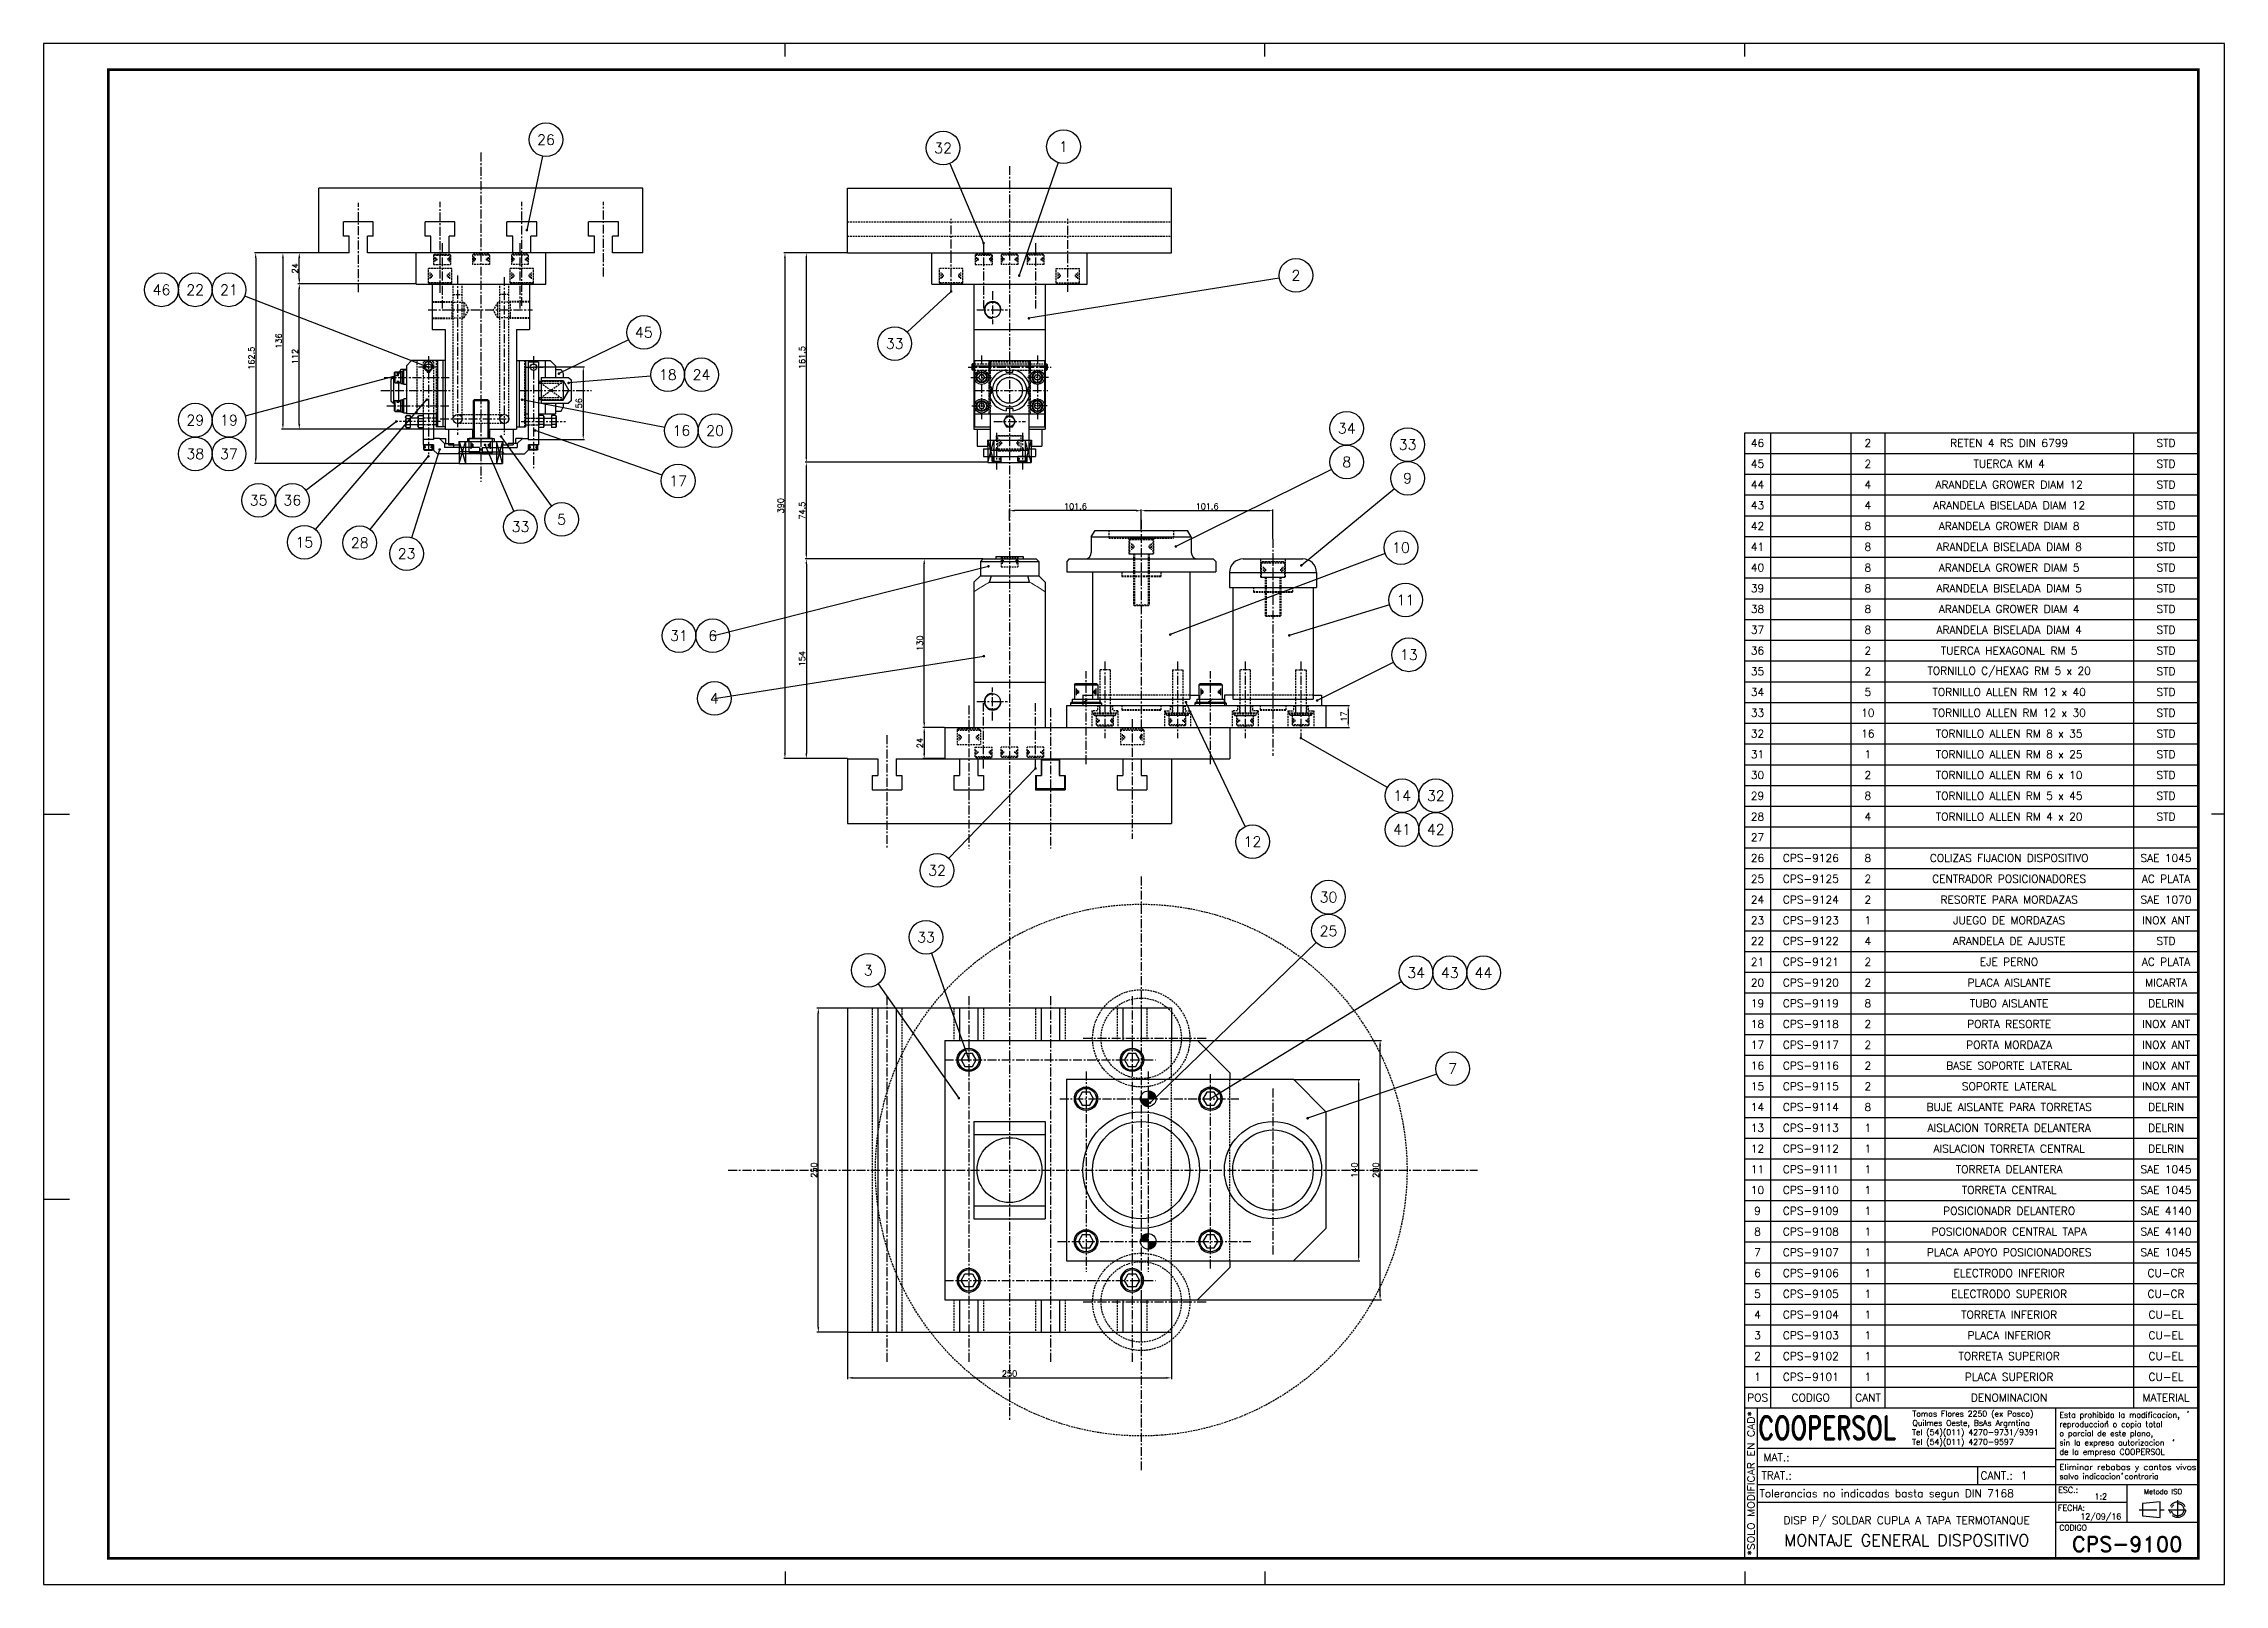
# Model space of a CAD drawing. Extents: x -1050 to 4472, y -2429 to 1188.
# Drawn here: x 0 to 1682, y 0 to 1188 of the extents above; entities that cross this region are included whole.
import ezdxf
from ezdxf.enums import TextEntityAlignment as Align

# ---------------------------------------------------------------- set-up
doc = ezdxf.new("R2010")
doc.units = 0
doc.header["$LTSCALE"] = 5.5
doc.header["$MEASUREMENT"] = 0
doc.linetypes.add('CENTER', pattern=[2, 1.25, -0.25, 0.25, -0.25])
doc.linetypes.add('HIDDEN', pattern=[0.375, 0.25, -0.125])
doc.layers.get('0').update_dxf_attribs({"linetype": 'CONTINUOUS'})
doc.layers.get('DEFPOINTS').update_dxf_attribs({"linetype": 'CONTINUOUS'})
for name, color, linetype in [('0-POS', 3, 'CONTINUOUS'), ('1', 1, 'CENTER'), ('CL', 1, 'CENTER'), ('CO', 3, 'CONTINUOUS'), ('CUPLA A SOLDAR', 5, 'CONTINUOUS'), ('FI', 1, 'CONTINUOUS'), ('OC', 1, 'HIDDEN'), ('POS', 3, 'CONTINUOUS')]:
    doc.layers.add(name, color=color, linetype=linetype)
doc.styles.add('ROMAND', font='ROMAND')
doc.styles.add('ROMANS', font='ROMANS.SHX')
doc.dimstyles.new('2', dxfattribs={"dimscale": 2, "dimtxt": 2.3, "dimasz": 2, "dimexe": 0.5, "dimexo": 0.0625, "dimgap": 0.5, "dimtad": 1, "dimdec": 4, "dimdsep": 46, "dimtxsty": 'ROMANS', "dimcen": -2, "dimclrt": 7, "dimadec": 0, "dimazin": 0, "dimtfac": 0.869565, "dimtdec": 4, "dimtmove": 0, "dimatfit": 3, "dimfxl": 1, "dimtolj": 1, "dimarcsym": 0})

msp = doc.modelspace()

# ---------------------------------------------------------------- blocks, each defined once
blk = doc.blocks.new('12912L')
for p, q in [((-9, 11), (-8, 12)), ((-9, 11), (-9, 0)), ((-9, 0), (9, 0)), ((-8, 12), (8, 12)), ((9, 11), (8, 12)), ((9, 11), (9, 0))]:
    blk.add_line(p, q)
at = {"color": 1}
for p, q in [((-9, 11), (9, 11)), ((-7.5, 8), (-7.5, 3)), ((-6.5, 7.2), (-6.5, 3.9)), ((-5.8, 6.2), (-5.8, 4.6)), ((5.9, 6.2), (5.9, 4.6)), ((6.6, 7.2), (6.6, 3.9)), ((7.6, 8), (7.6, 3))]:
    blk.add_line(p, q, dxfattribs=at)
blk = doc.blocks.new('08912L')
for p, q in [((-6.5, 7.2), (-5.7, 8)), ((-6.5, 7.2), (-6.5, 0)), ((-6.5, 0), (6.5, 0)), ((-5.7, 8), (5.7, 8)), ((5.7, 8), (6.5, 7.2)), ((6.5, 7.2), (6.5, 0))]:
    blk.add_line(p, q)
at = {"color": 1}
for p, q in [((-6.5, 7.2), (6.5, 7.2)), ((-5.6, 5.8), (-5.6, 2)), ((-4.8, 5.1), (-4.8, 2.9)), ((-4.1, 4.4), (-4.1, 3.4)), ((4.5, 4.8), (4.5, 3.1)), ((5.3, 5.5), (5.3, 2.5)), ((5.8, 6.1), (5.8, 1.8))]:
    blk.add_line(p, q, dxfattribs=at)
blk = doc.blocks.new('08125')
for p, q in [((-8.5, 1.1), (-8, 1.6)), ((-8.5, 1.1), (-8.5, 0)), ((-8.5, 0), (8.5, 0)), ((-8, 1.6), (8, 1.6)), ((8, 1.6), (8.5, 1.1)), ((8.5, 1.1), (8.5, 0))]:
    blk.add_line(p, q)
at = {"color": 1}
blk.add_line((-8.5, 1.1), (8.5, 1.1), dxfattribs=at)
blk = doc.blocks.new('12912S')
blk.add_lwpolyline([(-2.9, 5), (-5.8, 0), (-2.9, -5), (2.9, -5), (5.8, 0), (2.9, 5)], close=True)
blk.add_circle((0, 0), 9)
at = {"color": 1}
blk.add_circle((0, 0), 8, dxfattribs=at)
blk = doc.blocks.new('12125')
for p, q in [((-12, 1.7), (-11.2, 2.5)), ((-12, 1.7), (-12, 0)), ((-12, 0), (12, 0)), ((-11.2, 2.5), (11.2, 2.5)), ((11.2, 2.5), (12, 1.7)), ((12, 1.7), (12, 0))]:
    blk.add_line(p, q)
at = {"color": 1}
blk.add_line((-12, 1.7), (12, 1.7), dxfattribs=at)
blk = doc.blocks.new('12127')
for p, q in [((-10.6, 2.5), (10.6, 2.5)), ((-10.6, 2.5), (-10.6, 0)), ((-10.6, 0), (10.6, 0)), ((1.6, 2.5), (-1.5, 0)), ((10.6, 2.5), (10.6, 0))]:
    blk.add_line(p, q)
blk = doc.blocks.new('*D17')
at = {"layer": 'CO', "color": 0, "lineweight": -2}
for p, q in [((724.4, 790.7), (678.2, 790.7)), ((679.2, 664.7), (679.2, 786.7)), ((694.9, 660.7), (678.2, 660.7))]:
    blk.add_line(p, q, dxfattribs=at)
at = {"layer": 'CO', "color": 0}
for points in [[(678.5, 786.7), (679.9, 786.7), (679.2, 790.7)], [(678.5, 664.7), (679.9, 664.7), (679.2, 660.7)]]:
    blk.add_solid(points, dxfattribs=at)
at = {"layer": 'DEFPOINTS', "color": 0}
for p in [(679.2, 790.7), (724.5, 790.7), (695, 660.7)]:
    blk.add_point(p, dxfattribs=at)
at = {"layer": 'CO', "color": 7, "insert": (675.9, 725.7), "char_height": 4.6, "attachment_point": 5, "rotation": 90, "style": 'ROMANS'}
blk.add_mtext('\\A1;130', dxfattribs=at)
blk = doc.blocks.new('05933S')
blk.add_lwpolyline([(2.3, -4), (4.6, 0), (2.3, 4), (-2.3, 4), (-4.6, 0), (-2.3, -4)], close=True)
at = {"color": 1}
blk.add_circle((0, 0), 4, dxfattribs=at)
blk = doc.blocks.new('04912L')
for p, q in [((-3.5, 3.7), (-3.2, 4)), ((-3.5, 3.7), (-3.5, 0)), ((-3.5, 0), (3.5, 0)), ((-3.2, 4), (3.2, 4)), ((3.5, 3.7), (3.2, 4)), ((3.5, 3.7), (3.5, 0))]:
    blk.add_line(p, q)
at = {"color": 1}
for p, q in [((-3.5, 3.7), (3.5, 3.7)), ((-2.7, 2.8), (-2.7, 0.9)), ((-2.2, 2.4), (-2.2, 1.2)), ((2.2, 2.4), (2.2, 1.2)), ((2.7, 2.8), (2.7, 0.9))]:
    blk.add_line(p, q, dxfattribs=at)
blk = doc.blocks.new('05912S')
blk.add_lwpolyline([(-1.2, 2), (-2.4, 0), (-1.2, -2), (1.2, -2), (2.4, 0), (1.2, 2)], close=True)
blk.add_circle((0, 0), 4.25)
at = {"color": 1}
blk.add_circle((0, 0), 3.75, dxfattribs=at)
blk = doc.blocks.new('05934L')
for p, q in [((-4, 4), (-4.6, 3.6)), ((-4.6, 3.6), (-4.6, 0.4)), ((-4, 0), (-4.6, 0.4)), ((-4, 4), (-2.3, 4)), ((-4, 0), (-2.3, 0)), ((-2.3, 4), (2.3, 4)), ((-2.3, 3.6), (-2.3, 0.4)), ((-2.3, 0), (2.3, 0)), ((2.3, 4), (4, 4)), ((2.3, 3.6), (2.3, 0.4)), ((2.3, 0), (4, 0)), ((4, 4), (4.6, 3.6)), ((4, 0), (4.6, 0.4)), ((4.6, 3.6), (4.6, 0.4))]:
    blk.add_line(p, q)
for centre, radius, start, end in [((-3.5, 2), 2.04, 55.6158, 124.3842), ((-3.5, 2), 2.04, 235.6158, 304.3842), ((0, -3.6), 7.64, 72.412, 107.588), ((0, 7.6), 7.64, 252.412, 287.588), ((3.5, 2), 2.04, 55.6158, 124.3842), ((3.5, 2), 2.04, 235.6158, 304.3842)]:
    blk.add_arc(centre, radius, start, end)
blk = doc.blocks.new('05933L')
for p, q in [((-4, 3.5), (-4.6, 3.1)), ((-4.6, 3.1), (-4.6, 0)), ((-4.6, 0), (4.6, 0)), ((-4, 3.5), (-2.3, 3.5)), ((-2.3, 3.5), (2.3, 3.5)), ((-2.3, 3.1), (-2.3, 0)), ((2.3, 3.5), (4, 3.5)), ((2.3, 3.1), (2.3, 0)), ((4, 3.5), (4.6, 3.1)), ((4.6, 3.1), (4.6, 0))]:
    blk.add_line(p, q)
for centre, radius, start, end in [((-3.5, 1.5), 2.04, 55.6158, 124.3842), ((0, -4.1), 7.64, 72.412, 107.588), ((3.5, 1.5), 2.04, 55.6158, 124.3842)]:
    blk.add_arc(centre, radius, start, end)
blk = doc.blocks.new('05125')
for p, q in [((-4.7, 1), (-5, 0.7)), ((-5, 0.7), (-5, 0)), ((-5, 0), (5, 0)), ((-4.7, 1), (4.7, 1)), ((4.7, 1), (5, 0.7)), ((5, 0.7), (5, 0))]:
    blk.add_line(p, q)
at = {"color": 1}
blk.add_line((-5, 0.7), (5, 0.7), dxfattribs=at)
blk = doc.blocks.new('05127')
for p, q in [((-4.6, 1.2), (4.6, 1.2)), ((-4.6, 1.2), (-4.6, 0)), ((-4.6, 0), (4.6, 0)), ((0.5, 1.2), (-0.5, 0)), ((4.6, 1.2), (4.6, 0))]:
    blk.add_line(p, q)
blk = doc.blocks.new('05912L')
for p, q in [((-4.2, 4.5), (-3.8, 5)), ((-4.2, 4.5), (-4.2, 0)), ((-4.2, 0), (4.2, 0)), ((-3.8, 5), (3.8, 5)), ((4.2, 4.5), (3.8, 5)), ((4.2, 4.5), (4.2, 0))]:
    blk.add_line(p, q)
at = {"color": 1}
for p, q in [((-4.2, 4.5), (4.2, 4.5)), ((-3.6, 3.5), (-3.6, 0.8)), ((-3, 3.1), (-3, 1.4)), ((3, 3.1), (3, 1.4)), ((3.6, 3.5), (3.6, 0.8))]:
    blk.add_line(p, q, dxfattribs=at)
blk = doc.blocks.new('*D18')
at = {"layer": 'CO', "color": 0, "lineweight": -2}
for p, q in [((728.1, 865.2), (587.3, 865.2)), ((588.3, 794.7), (588.3, 861.2)), ((724.4, 790.7), (587.3, 790.7))]:
    blk.add_line(p, q, dxfattribs=at)
at = {"layer": 'CO', "color": 0}
for points in [[(587.6, 861.2), (588.9, 861.2), (588.3, 865.2)], [(587.6, 794.7), (588.9, 794.7), (588.3, 790.7)]]:
    blk.add_solid(points, dxfattribs=at)
at = {"layer": 'DEFPOINTS', "color": 0}
for p in [(588.3, 865.2), (728.2, 865.2), (724.5, 790.7)]:
    blk.add_point(p, dxfattribs=at)
at = {"layer": 'CO', "color": 7, "insert": (585, 827.9), "char_height": 4.6, "attachment_point": 5, "rotation": 90, "style": 'ROMANS'}
blk.add_mtext('\\A1;74.5', dxfattribs=at)
blk = doc.blocks.new('*D19')
at = {"layer": 'CO', "color": 0, "lineweight": -2}
for p, q in [((989.1, 677.7), (1007.2, 677.7)), ((1006.2, 673.7), (1006.2, 664.7)), ((989.1, 660.7), (1007.2, 660.7))]:
    blk.add_line(p, q, dxfattribs=at)
at = {"layer": 'CO', "color": 0}
for points in [[(1005.6, 673.7), (1006.9, 673.7), (1006.2, 677.7)], [(1005.6, 664.7), (1006.9, 664.7), (1006.2, 660.7)]]:
    blk.add_solid(points, dxfattribs=at)
at = {"layer": 'DEFPOINTS', "color": 0}
for p in [(989, 677.7), (989, 660.7), (1006.2, 660.7)]:
    blk.add_point(p, dxfattribs=at)
at = {"layer": 'CO', "color": 7, "insert": (1002.9, 669.2), "char_height": 4.6, "attachment_point": 5, "rotation": 90, "style": 'ROMANS'}
blk.add_mtext('\\A1;17', dxfattribs=at)
blk = doc.blocks.new('*D20')
at = {"layer": 'CO', "color": 0, "lineweight": -2}
for p, q in [((212.2, 1026.7), (162.6, 1026.7)), ((163.6, 1022.7), (163.6, 868.2)), ((320.4, 864.2), (162.6, 864.2))]:
    blk.add_line(p, q, dxfattribs=at)
at = {"layer": 'CO', "color": 0}
for points in [[(162.9, 1022.7), (164.2, 1022.7), (163.6, 1026.7)], [(162.9, 868.2), (164.2, 868.2), (163.6, 864.2)]]:
    blk.add_solid(points, dxfattribs=at)
at = {"layer": 'DEFPOINTS', "color": 0}
for p in [(212.3, 1026.7), (163.6, 864.2), (320.5, 864.2)]:
    blk.add_point(p, dxfattribs=at)
at = {"layer": 'CO', "color": 7, "insert": (160.3, 945.4), "char_height": 4.6, "attachment_point": 5, "rotation": 90, "style": 'ROMANS'}
blk.add_mtext('\\A1;162.5', dxfattribs=at)
blk = doc.blocks.new('*D21')
at = {"layer": 'CO', "color": 0, "lineweight": -2}
for p, q in [((212.2, 1026.7), (183.6, 1026.7)), ((184.6, 1022.7), (184.6, 894.7)), ((309.7, 890.7), (183.6, 890.7))]:
    blk.add_line(p, q, dxfattribs=at)
at = {"layer": 'CO', "color": 0}
for points in [[(183.9, 1022.7), (185.2, 1022.7), (184.6, 1026.7)], [(183.9, 894.7), (185.2, 894.7), (184.6, 890.7)]]:
    blk.add_solid(points, dxfattribs=at)
at = {"layer": 'DEFPOINTS', "color": 0}
for p in [(212.3, 1026.7), (184.6, 890.7), (309.8, 890.7)]:
    blk.add_point(p, dxfattribs=at)
at = {"layer": 'CO', "color": 7, "insert": (181.3, 958.7), "char_height": 4.6, "attachment_point": 5, "rotation": 90, "style": 'ROMANS'}
blk.add_mtext('\\A1;136', dxfattribs=at)
blk = doc.blocks.new('*D22')
at = {"layer": 'CO', "color": 0, "lineweight": -2}
for p, q in [((287.2, 1002.7), (196.2, 1002.7)), ((197.2, 894.7), (197.2, 998.7)), ((309.5, 890.7), (196.2, 890.7))]:
    blk.add_line(p, q, dxfattribs=at)
at = {"layer": 'CO', "color": 0}
for points in [[(196.5, 998.7), (197.9, 998.7), (197.2, 1002.7)], [(196.5, 894.7), (197.9, 894.7), (197.2, 890.7)]]:
    blk.add_solid(points, dxfattribs=at)
at = {"layer": 'DEFPOINTS', "color": 0}
for p in [(197.2, 1002.7), (287.3, 1002.7), (309.7, 890.7)]:
    blk.add_point(p, dxfattribs=at)
at = {"layer": 'CO', "color": 7, "insert": (193.9, 946.7), "char_height": 4.6, "attachment_point": 5, "rotation": 90, "style": 'ROMANS'}
blk.add_mtext('\\A1;112', dxfattribs=at)
blk = doc.blocks.new('*D23')
at = {"layer": 'CO', "color": 0, "lineweight": -2}
for p, q in [((212.2, 1026.7), (196.2, 1026.7)), ((197.2, 1006.7), (197.2, 1022.7)), ((287, 1002.7), (196.2, 1002.7))]:
    blk.add_line(p, q, dxfattribs=at)
at = {"layer": 'CO', "color": 0}
for points in [[(196.5, 1022.7), (197.9, 1022.7), (197.2, 1026.7)], [(196.5, 1006.7), (197.9, 1006.7), (197.2, 1002.7)]]:
    blk.add_solid(points, dxfattribs=at)
at = {"layer": 'DEFPOINTS', "color": 0}
for p in [(197.2, 1026.7), (212.3, 1026.7), (287.2, 1002.7)]:
    blk.add_point(p, dxfattribs=at)
at = {"layer": 'CO', "color": 7, "insert": (193.9, 1014.7), "char_height": 4.6, "attachment_point": 5, "rotation": 90, "style": 'ROMANS'}
blk.add_mtext('\\A1;24', dxfattribs=at)
blk = doc.blocks.new('*D24')
at = {"layer": 'CO', "color": 0, "lineweight": -2}
for p, q in [((694.7, 660.7), (678.2, 660.7)), ((679.2, 656.7), (679.2, 640.7)), ((694.9, 636.7), (678.2, 636.7))]:
    blk.add_line(p, q, dxfattribs=at)
at = {"layer": 'CO', "color": 0}
for points in [[(678.5, 656.7), (679.9, 656.7), (679.2, 660.7)], [(678.5, 640.7), (679.9, 640.7), (679.2, 636.7)]]:
    blk.add_solid(points, dxfattribs=at)
at = {"layer": 'DEFPOINTS', "color": 0}
for p in [(694.9, 660.7), (679.2, 636.7), (695, 636.7)]:
    blk.add_point(p, dxfattribs=at)
at = {"layer": 'CO', "color": 7, "insert": (675.9, 648.7), "char_height": 4.6, "attachment_point": 5, "rotation": 90, "style": 'ROMANS'}
blk.add_mtext('\\A1;24', dxfattribs=at)
blk = doc.blocks.new('*D25')
at = {"layer": 'CO', "color": 0, "lineweight": -2}
for p, q in [((724.4, 790.7), (587.3, 790.7)), ((588.3, 786.7), (588.3, 640.7)), ((619.9, 636.7), (587.3, 636.7))]:
    blk.add_line(p, q, dxfattribs=at)
at = {"layer": 'CO', "color": 0}
for points in [[(587.6, 786.7), (588.9, 786.7), (588.3, 790.7)], [(587.6, 640.7), (588.9, 640.7), (588.3, 636.7)]]:
    blk.add_solid(points, dxfattribs=at)
at = {"layer": 'DEFPOINTS', "color": 0}
for p in [(724.5, 790.7), (588.3, 636.7), (620, 636.7)]:
    blk.add_point(p, dxfattribs=at)
at = {"layer": 'CO', "color": 7, "insert": (585, 713.7), "char_height": 4.6, "attachment_point": 5, "rotation": 90, "style": 'ROMANS'}
blk.add_mtext('\\A1;154', dxfattribs=at)
blk = doc.blocks.new('*D26')
at = {"layer": 'CO', "color": 0, "lineweight": -2}
for p, q in [((619.9, 1026.7), (587.3, 1026.7)), ((588.3, 869.2), (588.3, 1022.7)), ((728, 865.2), (587.3, 865.2))]:
    blk.add_line(p, q, dxfattribs=at)
at = {"layer": 'CO', "color": 0}
for points in [[(587.6, 1022.7), (588.9, 1022.7), (588.3, 1026.7)], [(587.6, 869.2), (588.9, 869.2), (588.3, 865.2)]]:
    blk.add_solid(points, dxfattribs=at)
at = {"layer": 'DEFPOINTS', "color": 0}
for p in [(588.3, 1026.7), (620, 1026.7), (728.1, 865.2)]:
    blk.add_point(p, dxfattribs=at)
at = {"layer": 'CO', "color": 7, "insert": (585, 945.9), "char_height": 4.6, "attachment_point": 5, "rotation": 90, "style": 'ROMANS'}
blk.add_mtext('\\A1;161.5', dxfattribs=at)
blk = doc.blocks.new('*D27')
at = {"layer": 'CO', "color": 0, "lineweight": -2}
for p, q in [((619.9, 1026.7), (570.8, 1026.7)), ((571.8, 1022.7), (571.8, 640.7)), ((619.9, 636.7), (570.8, 636.7))]:
    blk.add_line(p, q, dxfattribs=at)
at = {"layer": 'CO', "color": 0}
for points in [[(571.1, 1022.7), (572.4, 1022.7), (571.8, 1026.7)], [(571.1, 640.7), (572.4, 640.7), (571.8, 636.7)]]:
    blk.add_solid(points, dxfattribs=at)
at = {"layer": 'DEFPOINTS', "color": 0}
for p in [(620, 1026.7), (571.8, 636.7), (620, 636.7)]:
    blk.add_point(p, dxfattribs=at)
at = {"layer": 'CO', "color": 7, "insert": (568.5, 831.7), "char_height": 4.6, "attachment_point": 5, "rotation": 90, "style": 'ROMANS'}
blk.add_mtext('\\A1;390', dxfattribs=at)
blk = doc.blocks.new('*D28')
at = {"layer": 'CO', "color": 0, "lineweight": -2}
for p, q in [((745, 820.3), (745, 828.9)), ((842.6, 827.9), (749, 827.9)), ((846.6, 812.8), (846.6, 828.9))]:
    blk.add_line(p, q, dxfattribs=at)
at = {"layer": 'CO', "color": 0}
for points in [[(749, 828.6), (749, 827.2), (745, 827.9)], [(842.6, 828.6), (842.6, 827.2), (846.6, 827.9)]]:
    blk.add_solid(points, dxfattribs=at)
at = {"layer": 'DEFPOINTS', "color": 0}
for p in [(745, 827.9), (745, 820.1), (846.6, 812.7)]:
    blk.add_point(p, dxfattribs=at)
at = {"layer": 'CO', "color": 7, "insert": (795.8, 831.2), "char_height": 4.6, "attachment_point": 5, "style": 'ROMANS'}
blk.add_mtext('\\A1;101.6', dxfattribs=at)
blk = doc.blocks.new('*D29')
at = {"layer": 'CO', "color": 0, "lineweight": -2}
for p, q in [((846.6, 812.9), (846.6, 828.9)), ((850.6, 827.9), (944.2, 827.9)), ((948.2, 806.2), (948.2, 828.9))]:
    blk.add_line(p, q, dxfattribs=at)
at = {"layer": 'CO', "color": 0}
for points in [[(850.6, 828.6), (850.6, 827.2), (846.6, 827.9)], [(944.2, 828.6), (944.2, 827.2), (948.2, 827.9)]]:
    blk.add_solid(points, dxfattribs=at)
at = {"layer": 'DEFPOINTS', "color": 0}
for p in [(948.2, 827.9), (846.6, 812.8), (948.2, 806)]:
    blk.add_point(p, dxfattribs=at)
at = {"layer": 'CO', "color": 7, "insert": (897.4, 831.2), "char_height": 4.6, "attachment_point": 5, "style": 'ROMANS'}
blk.add_mtext('\\A1;101.6', dxfattribs=at)
blk = doc.blocks.new('*D30')
at = {"layer": 'CO', "color": 0, "lineweight": -2}
for p, q in [((964.1, 389.4), (1015.3, 389.4)), ((1014.3, 253.4), (1014.3, 385.4)), ((964.1, 249.4), (1015.3, 249.4))]:
    blk.add_line(p, q, dxfattribs=at)
at = {"layer": 'CO', "color": 0}
for points in [[(1013.6, 385.4), (1014.9, 385.4), (1014.3, 389.4)], [(1013.6, 253.4), (1014.9, 253.4), (1014.3, 249.4)]]:
    blk.add_solid(points, dxfattribs=at)
at = {"layer": 'DEFPOINTS', "color": 0}
for p in [(964, 389.4), (1014.3, 389.4), (964, 249.4)]:
    blk.add_point(p, dxfattribs=at)
at = {"layer": 'CO', "color": 7, "insert": (1011, 319.4), "char_height": 4.6, "attachment_point": 5, "rotation": 90, "style": 'ROMANS'}
blk.add_mtext('\\A1;140', dxfattribs=at)
blk = doc.blocks.new('*D31')
at = {"layer": 'CO', "color": 0, "lineweight": -2}
for p, q in [((890.1, 419.4), (1031.8, 419.4)), ((1030.8, 223.4), (1030.8, 415.4)), ((890.1, 219.4), (1031.8, 219.4))]:
    blk.add_line(p, q, dxfattribs=at)
at = {"layer": 'CO', "color": 0}
for points in [[(1030.1, 415.4), (1031.5, 415.4), (1030.8, 419.4)], [(1030.1, 223.4), (1031.5, 223.4), (1030.8, 219.4)]]:
    blk.add_solid(points, dxfattribs=at)
at = {"layer": 'DEFPOINTS', "color": 0}
for p in [(890, 419.4), (1030.8, 419.4), (890, 219.4)]:
    blk.add_point(p, dxfattribs=at)
at = {"layer": 'CO', "color": 7, "insert": (1027.5, 319.4), "char_height": 4.6, "attachment_point": 5, "rotation": 90, "style": 'ROMANS'}
blk.add_mtext('\\A1;200', dxfattribs=at)
blk = doc.blocks.new('*D32')
at = {"layer": 'CO', "color": 0, "lineweight": -2}
for p, q in [((619.9, 444.4), (596.5, 444.4)), ((597.5, 198.4), (597.5, 440.4)), ((619.9, 194.4), (596.5, 194.4))]:
    blk.add_line(p, q, dxfattribs=at)
at = {"layer": 'CO', "color": 0}
for points in [[(596.9, 440.4), (598.2, 440.4), (597.5, 444.4)], [(596.9, 198.4), (598.2, 198.4), (597.5, 194.4)]]:
    blk.add_solid(points, dxfattribs=at)
at = {"layer": 'DEFPOINTS', "color": 0}
for p in [(597.5, 444.4), (620, 444.4), (620, 194.4)]:
    blk.add_point(p, dxfattribs=at)
at = {"layer": 'CO', "color": 7, "insert": (594.2, 319.4), "char_height": 4.6, "attachment_point": 5, "rotation": 90, "style": 'ROMANS'}
blk.add_mtext('\\A1;250', dxfattribs=at)
blk = doc.blocks.new('*D33')
at = {"layer": 'CO', "color": 0, "lineweight": -2}
for p, q in [((620, 194.3), (620, 158.2)), ((870, 194.3), (870, 158.2)), ((624, 159.2), (866, 159.2))]:
    blk.add_line(p, q, dxfattribs=at)
at = {"layer": 'CO', "color": 0}
for points in [[(624, 159.9), (624, 158.6), (620, 159.2)], [(866, 159.9), (866, 158.6), (870, 159.2)]]:
    blk.add_solid(points, dxfattribs=at)
at = {"layer": 'DEFPOINTS', "color": 0}
for p in [(620, 194.4), (870, 194.4), (870, 159.2)]:
    blk.add_point(p, dxfattribs=at)
at = {"layer": 'CO', "color": 7, "insert": (745, 162.5), "char_height": 4.6, "attachment_point": 5, "style": 'ROMANS'}
blk.add_mtext('\\A1;250', dxfattribs=at)
blk = doc.blocks.new('A1G')
for p, q in [((286, 589), (286, 594)), ((471, 589), (471, 594)), ((656, 589), (656, 594)), ((286, 5), (286, 0)), ((471, 5), (471, 0)), ((656, 5), (656, 0))]:
    blk.add_line(p, q)
blk.add_lwpolyline([(0, 0), (841, 0), (841, 594), (0, 594)], close=True)
at = {"const_width": 1}
blk.add_lwpolyline([(25, 10), (831, 10), (831, 584), (25, 584)], close=True, dxfattribs=at)
for points in [[(0, 297), (10, 297)], [(841, 297), (836, 297)], [(0, 148.5), (10, 148.5)]]:
    blk.add_lwpolyline(points)
blk = doc.blocks.new('COOPERSOLROT-02')
for p, q in [((0, 58), (175, 58)), ((0, 0), (0, 58)), ((5, 0), (5, 58)), ((120, 0), (120, 58)), ((175, 0), (175, 58)), ((5, 42.5), (120, 42.5)), ((5, 35.5), (120, 35.5)), ((89.89, 28.5), (89.89, 35.5)), ((120, 38.19), (175, 38.19)), ((5, 28.5), (175, 28.5)), ((147.5, 14), (147.5, 28.5)), ((147.5, 21.5), (5, 21.5)), ((120, 14), (175, 14)), ((0, 0), (175, 0))]:
    blk.add_line(p, q)
at = {"color": 1, "linetype": 'CENTER'}
blk.add_line((166.98, 22.51), (166.98, 15.06), dxfattribs=at)
for points in [[(152.09, 18.79), (161.93, 18.79)], [(163.26, 18.79), (170.71, 18.79)]]:
    blk.add_lwpolyline(points, dxfattribs=at)
at = {"layer": '1'}
for points in [[(139.66, 52.43), (140.02, 53.02)], [(170.85, 56.26), (171.21, 56.85)], [(165.28, 45.22), (165.64, 45.81)], [(145.46, 32.42), (145.82, 33.01)]]:
    blk.add_lwpolyline(points, dxfattribs=at)
blk.add_lwpolyline([(160.25, 18.79), (160.25, 21.83), (153.47, 21.16), (153.47, 16.41), (160.25, 15.74)], close=True, dxfattribs=at)
for radius in [3.05, 2.37]:
    blk.add_circle((166.98, 18.79), radius, dxfattribs=at)
at = {"style": 'ROMANS', "width": 0.996387}
blk.add_text('*SOLO MODIFICAR EN CAD*', height=2.7, rotation=90, dxfattribs=at).set_placement((3.77, 1.09), (3.77, 56.81), align=Align.FIT)
at = {"style": 'ROMAND', "width": 0.75}
blk.add_text('COOPERSOL', height=9, dxfattribs=at).set_placement((5.26, 45.85))
at = {"style": 'ROMANS'}
for s, p in [('MAT.:', (7.32, 37.47)), ('Tolerancias no indicadas basta segun DIN 7168', (5.7, 23.56)), ('TRAT.:', (6.5, 30.47)), ('CANT.:', (90.89, 30.47))]:
    blk.add_text(s, height=3, dxfattribs=at).set_placement(p)
for tag, height, style, p in [('CONJUNTO', 2.3, 'ROMANS', (62.5, 17.5)), ('SUBCONJUNTO', 3, 'ROMANS', (62.5, 11.5)), ('COD-PLA', 6, 'ROMAND', (147.5, 5.5)), ('DENOMINACION', 4.5, 'ROMANS', (62.5, 4.75))]:
    blk.add_attdef(tag, text='', height=height, dxfattribs=dict(style=style)).set_placement(p, align=Align.MIDDLE)
at = {"layer": '1', "style": 'ROMANS'}
for s, height, p in [('Tomas Flores 2250 (ex Pasco)', 2.2, (64.69, 54.68)), ('Quilmes Oeste, BsAs Argrntina', 2.2, (64.69, 51.12)), ('Esta prohibida la modificacion,', 2.2, (121.36, 54.23)), ('reproduccion o copia total', 2.2, (121.36, 50.67)), ('Tel (54)(011) 4270-9731/9391', 2.2, (64.55, 47.56)), ('Tel (54)(011) 4270-9597', 2.2, (64.55, 43.83)), ('o parcial de este plano,', 2.2, (121.36, 47.11)), ('sin la expresa autorizacion ', 2.2, (121.36, 43.55)), ('de la empresa COOPERSOL', 2.2, (121.36, 39.99)), ('ESC.:', 2.25, (120.89, 25.29)), ('salvo indicacion contraria', 2.2, (121.36, 30.54)), ('FECHA:', 2.25, (120.81, 18.36)), ('CODIGO', 2.16, (121.33, 10.78))]:
    blk.add_text(s, height=height, dxfattribs=at).set_placement(p)
at = {"layer": '1', "style": 'ROMANS', "width": 0.96139}
blk.add_text('Eliminar rebabas y cantos vivos', height=2.2, dxfattribs=at).set_placement((121.34, 34.1), (174.21, 34.1), align=Align.FIT)
at = {"layer": '1', "style": 'ROMANS'}
blk.add_text('Metodo ISO', height=1.948, dxfattribs=at).set_placement((161.34, 25.77), align=Align.MIDDLE)
for tag, p in [('MAT', (22.51, 37.47)), ('TRAT', (22.51, 30.47)), ('CANT', (106.49, 30.47))]:
    blk.add_attdef(tag, p, '', height=3, dxfattribs=at)
for tag, p in [('FECHA', (137.33, 15.06)), ('ESC', (137.33, 22.73))]:
    blk.add_attdef(tag, text='', height=2.25, dxfattribs=at).set_placement(p, align=Align.CENTER)
blk = doc.blocks.new('LISCONJ')
blk.add_line((0, 0), (0, 8))
at = {"layer": 'FI', "color": 7}
for p, q in [((0, 8), (175, 8)), ((10, 8), (10, 0)), ((41, 8), (41, 0)), ((54, 8), (54, 0)), ((150, 8), (150, 0))]:
    blk.add_line(p, q, dxfattribs=at)
at = {"style": 'ROMANS'}
for tag, p in [('POS', (5, 4)), ('CODIGO', (25.5, 4)), ('CANT', (47.5, 4)), ('DENOMINACION', (102, 4)), ('MATERIAL', (162.5, 4))]:
    blk.add_attdef(tag, text='', height=3, dxfattribs=at).set_placement(p, align=Align.MIDDLE)
blk = doc.blocks.new('POS')
at = {"layer": '0-POS'}
blk.add_circle((0, 0), 6.5, dxfattribs=at)
at = {"layer": '0-POS', "style": 'ROMANS', "flags": 4}
blk.add_attdef('P', text='', height=4, dxfattribs=at).set_placement((0, 0), align=Align.MIDDLE)
blk = doc.blocks.new('*D249')
at = {"layer": 'CO', "color": 0, "lineweight": -2}
for p, q in [((377.9, 938.7), (417.2, 938.7)), ((416.2, 934.7), (416.2, 886.7)), ((377.9, 882.7), (417.2, 882.7))]:
    blk.add_line(p, q, dxfattribs=at)
at = {"layer": 'CO', "color": 0}
for points in [[(415.6, 934.7), (416.9, 934.7), (416.2, 938.7)], [(415.6, 886.7), (416.9, 886.7), (416.2, 882.7)]]:
    blk.add_solid(points, dxfattribs=at)
at = {"layer": 'DEFPOINTS', "color": 0}
for p in [(377.8, 938.7), (377.8, 882.7), (416.2, 882.7)]:
    blk.add_point(p, dxfattribs=at)
at = {"layer": 'CO', "color": 7, "insert": (412.9, 910.7), "char_height": 4.6, "attachment_point": 5, "rotation": 90, "style": 'ROMANS'}
blk.add_mtext('\\A1;56', dxfattribs=at)

# ---------------------------------------------------------------- dimensions: what is measured, and where the dimension line sits
at = {"layer": 'CO'}
for base, p1, p2, picture, middle in [((163.55268, 864.15213), (212.28481, 1026.65213), (320.53481, 864.15213), '*D20', (160.25268, 945.40213)), ((184.55909, 890.65213), (212.28481, 1026.65213), (309.78481, 890.65213), '*D21', (181.25909, 958.65213)), ((197.18655, 1026.65213), (287.15981, 1002.65213), (212.28481, 1026.65213), '*D23', (193.88655, 1014.65213)), ((571.76747, 636.65213), (619.99033, 1026.65213), (619.99033, 636.65213), '*D27', (568.46747, 831.65213)), ((588.28003, 1026.65213), (728.11533, 865.15213), (619.99033, 1026.65213), '*D26', (584.98003, 945.90213)), ((197.18655, 1002.65213), (309.65981, 890.65213), (287.28481, 1002.65213), '*D22', (193.88655, 946.65213)), ((416.22291, 882.65213), (377.78481, 938.65213), (377.78481, 882.65213), '*D249', (412.92291, 910.65213)), ((588.28003, 865.15213), (724.49033, 790.65213), (728.24033, 865.15213), '*D18', (584.98003, 827.90213)), ((588.28003, 636.65213), (724.49033, 790.65213), (619.99033, 636.65213), '*D25', (584.98003, 713.65213)), ((679.21412, 790.65213), (694.99033, 660.65213), (724.49033, 790.65213), '*D17', (675.91412, 725.65213)), ((1006.2282, 660.65213), (988.99033, 677.65213), (988.99033, 660.65213), '*D19', (1002.9282, 669.15213)), ((679.21412, 636.65213), (694.86533, 660.65213), (694.99033, 636.65213), '*D24', (675.91412, 648.65213)), ((597.51706, 444.4303), (619.99033, 194.4303), (619.99033, 444.4303), '*D32', (594.21706, 319.4303)), ((1030.80594, 419.4303), (889.99033, 219.4303), (889.99033, 419.4303), '*D31', (1027.50594, 319.4303)), ((1014.263, 389.4303), (963.99033, 249.4303), (963.99033, 389.4303), '*D30', (1010.963, 319.4303))]:
    dim = msp.add_linear_dim(base=base, p1=p1, p2=p2, angle=90, dimstyle='2', dxfattribs=at)
    dim.commit()
    dim.dimension.update_dxf_attribs({"geometry": picture, "text_midpoint": middle})
for base, p1, p2, picture, middle in [((744.99033, 827.89285), (846.59033, 812.65213), (744.99033, 820.13989), '*D28', (795.79033, 831.19285)), ((948.19033, 827.89285), (846.59033, 812.77713), (948.19033, 806.02906), '*D29', (897.39033, 831.19285)), ((869.99033, 159.22056), (619.99033, 194.4303), (869.99033, 194.4303), '*D33', (744.99033, 162.52056))]:
    dim = msp.add_linear_dim(base=base, p1=p1, p2=p2, dimstyle='2', dxfattribs=at)
    dim.commit()
    dim.dimension.update_dxf_attribs({"geometry": picture, "text_midpoint": middle})

# ---------------------------------------------------------------- hatches: boundary and pattern name
at = {"layer": 'CO'}
h = msp.add_hatch(dxfattribs=at)
h.set_pattern_fill('ANSI31', color=256, style=0)
h.set_pattern_definition([(315, (19352.27475, 12231.11658), (-0.08838834765, -0.08838834765), [])])
h.paths.add_polyline_path([(851.99033, 368.4303, -0.287491941), (846.59033, 371.81496), (846.59033, 374.4303), (851.99033, 374.4303)])
h.paths.add_polyline_path([(846.59033, 371.81496, -0.1132370115), (845.99033, 374.4303), (846.59033, 374.4303)])
h.paths.add_polyline_path([(857.99033, 374.4303), (851.99033, 374.4303), (851.99033, 380.4303, -0.4142135624)])
h = msp.add_hatch(dxfattribs=at)
h.set_pattern_fill('ANSI31', color=256, style=0)
h.set_pattern_definition([(45, (19352.27475, -11592.25599), (-0.08838834765, 0.08838834765), [])])
h.paths.add_polyline_path([(851.99033, 270.4303, 0.287491941), (846.59033, 267.04563), (846.59033, 264.4303), (851.99033, 264.4303)])
h.paths.add_polyline_path([(846.59033, 267.04563, 0.1132370115), (845.99033, 264.4303), (846.59033, 264.4303)])
h.paths.add_polyline_path([(857.99033, 264.4303), (851.99033, 264.4303), (851.99033, 258.4303, 0.4142135624)])

# ---------------------------------------------------------------- linework, layer by layer
for p, q in [((462.28481, 1076.65213), (212.28481, 1076.65213)), ((212.28481, 1026.65213), (212.28481, 1076.65213)), ((462.28481, 1026.65213), (462.28481, 1076.65213)), ((619.99033, 1076.65213), (869.99033, 1076.65213)), ((619.99033, 1026.65213), (619.99033, 1076.65213)), ((869.99033, 1026.65213), (869.99033, 1076.65213)), ((254.28481, 1050.65213), (231.28481, 1050.65213)), ((231.28481, 1039.65213), (231.28481, 1050.65213)), ((254.28481, 1039.65213), (254.28481, 1050.65213)), ((317.28481, 1050.65213), (294.28481, 1050.65213)), ((294.28481, 1039.65213), (294.28481, 1050.65213)), ((317.28481, 1039.65213), (317.28481, 1050.65213)), ((380.28481, 1050.65213), (357.28481, 1050.65213)), ((357.28481, 1039.65213), (357.28481, 1050.65213)), ((380.28481, 1039.65213), (380.28481, 1050.65213)), ((443.28481, 1050.65213), (420.28481, 1050.65213)), ((420.28481, 1039.65213), (420.28481, 1050.65213)), ((443.28481, 1039.65213), (443.28481, 1050.65213)), ((235.78481, 1026.65213), (212.28481, 1026.65213)), ((235.78481, 1039.65213), (231.28481, 1039.65213)), ((235.78481, 1026.65213), (235.78481, 1039.65213)), ((254.28481, 1039.65213), (249.78481, 1039.65213)), ((249.78481, 1026.65213), (249.78481, 1039.65213)), ((424.78481, 1026.65213), (249.78481, 1026.65213)), ((287.28481, 1002.65213), (287.28481, 1026.65213)), ((298.78481, 1039.65213), (294.28481, 1039.65213)), ((298.78481, 1026.65213), (298.78481, 1039.65213)), ((317.28481, 1039.65213), (312.78481, 1039.65213)), ((312.78481, 1026.65213), (312.78481, 1039.65213)), ((361.78481, 1039.65213), (357.28481, 1039.65213)), ((361.78481, 1026.65213), (361.78481, 1039.65213)), ((380.28481, 1039.65213), (375.78481, 1039.65213)), ((375.78481, 1026.65213), (375.78481, 1039.65213)), ((387.28481, 1002.65213), (387.28481, 1026.65213)), ((424.78481, 1039.65213), (420.28481, 1039.65213)), ((424.78481, 1026.65213), (424.78481, 1039.65213)), ((443.28481, 1039.65213), (438.78481, 1039.65213)), ((438.78481, 1026.65213), (438.78481, 1039.65213)), ((462.28481, 1026.65213), (438.78481, 1026.65213)), ((619.99033, 1026.65213), (869.99033, 1026.65213)), ((684.99033, 1002.65213), (684.99033, 1026.65213)), ((804.99033, 1002.65213), (804.99033, 1026.65213)), ((287.28481, 1002.65213), (387.28481, 1002.65213)), ((299.78481, 1002.65213), (299.78481, 967.65213)), ((309.78481, 1002.65213), (364.78481, 1002.65213)), ((374.78481, 1002.65213), (374.78481, 967.65213)), ((684.99033, 1002.65213), (804.99033, 1002.65213)), ((717.49033, 1002.65213), (717.49033, 890.65213)), ((772.49033, 1002.65213), (772.49033, 890.65213)), ((299.78481, 967.65213), (309.78481, 967.65213)), ((309.78481, 967.65213), (309.78481, 890.65213)), ((364.78481, 967.65213), (364.78481, 890.65213)), ((364.78481, 967.65213), (374.78481, 967.65213)), ((717.49033, 967.65213), (772.49033, 967.65213)), ((283.78481, 943.65213), (279.78481, 939.65213)), ((309.78481, 943.65213), (283.78481, 943.65213)), ((303.78481, 943.65213), (303.78481, 892.65213)), ((307.78481, 943.65213), (307.78481, 892.65213)), ((364.78481, 943.65213), (390.78481, 943.65213)), ((366.78481, 943.65213), (366.78481, 892.65213)), ((371.78481, 943.65213), (371.78481, 892.65213)), ((373.78481, 942.65213), (373.78481, 882.65213)), ((373.78481, 942.65213), (381.78481, 942.65213)), ((381.78481, 942.65213), (381.78481, 878.65213)), ((386.78481, 943.65213), (386.78481, 930.65213)), ((394.78481, 939.65213), (390.78481, 943.65213)), ((717.39033, 942.65213), (717.39033, 934.65213)), ((717.99033, 942.65213), (717.39033, 942.65213)), ((717.99033, 943.65213), (771.99033, 943.65213)), ((717.99033, 943.65213), (717.99033, 892.65213)), ((771.99033, 943.65213), (771.99033, 892.65213)), ((771.99033, 942.65213), (772.59033, 942.65213)), ((772.59033, 942.65213), (772.59033, 934.65213)), ((269.78481, 930.65213), (267.78481, 928.65213)), ((267.78481, 928.65213), (267.78481, 912.65213)), ((270.58481, 930.65213), (269.78481, 930.65213)), ((269.78481, 930.65213), (269.78481, 910.65213)), ((273.78481, 926.40213), (273.78481, 912.90213)), ((275.51686, 936.65213), (274.50649, 934.90213)), ((279.78481, 936.65213), (275.51686, 936.65213)), ((277.78481, 925.15213), (277.78481, 936.15213)), ((279.78481, 936.15213), (277.78481, 936.15213)), ((279.78481, 925.15213), (277.78481, 925.15213)), ((279.78481, 939.65213), (279.78481, 902.65213)), ((295.78481, 935.79802), (295.78481, 934.76464)), ((297.78481, 935.79802), (297.78481, 934.76464)), ((383.78481, 930.65213), (383.78481, 910.65213)), ((383.78481, 930.65213), (404.78481, 930.65213)), ((383.78481, 928.15213), (400.78481, 928.15213)), ((394.78481, 939.65213), (394.78481, 930.65213)), ((394.78481, 936.65213), (399.05276, 936.65213)), ((399.05276, 936.65213), (400.78481, 933.65213)), ((400.78481, 933.65213), (400.78481, 930.65213)), ((400.78481, 928.15213), (400.78481, 913.15213)), ((400.78481, 928.15213), (405.11493, 920.65213)), ((404.78481, 930.65213), (406.78481, 928.65213)), ((406.78481, 928.65213), (406.78481, 912.65213)), ((716.49033, 941.15213), (715.99033, 940.65213)), ((715.99033, 940.65213), (715.99033, 936.65213)), ((715.99033, 936.65213), (716.49033, 936.15213)), ((717.19033, 941.15213), (716.49033, 941.15213)), ((716.49033, 936.15213), (716.49033, 941.15213)), ((717.19033, 936.15213), (716.49033, 936.15213)), ((717.19033, 941.15213), (717.19033, 936.15213)), ((717.39033, 940.65213), (717.19033, 940.65213)), ((717.39033, 936.65213), (717.19033, 936.65213)), ((717.99033, 934.65213), (717.39033, 934.65213)), ((717.99033, 939.65213), (771.99033, 939.65213)), ((742.49033, 934.65213), (742.49033, 936.45561)), ((742.49033, 934.65213), (747.49033, 934.65213)), ((747.49033, 934.65213), (747.49033, 936.45561)), ((771.99033, 934.65213), (772.59033, 934.65213)), ((772.59033, 940.65213), (772.79033, 940.65213)), ((772.59033, 936.65213), (772.79033, 936.65213)), ((772.79033, 941.15213), (772.79033, 936.15213)), ((772.79033, 941.15213), (773.49033, 941.15213)), ((772.79033, 936.15213), (773.49033, 936.15213)), ((773.49033, 941.15213), (773.99033, 940.65213)), ((773.49033, 936.15213), (773.49033, 941.15213)), ((773.99033, 936.65213), (773.49033, 936.15213)), ((773.99033, 940.65213), (773.99033, 936.65213)), ((267.78481, 912.65213), (269.78481, 910.65213)), ((270.58481, 910.65213), (269.78481, 910.65213)), ((277.78481, 903.15213), (277.78481, 914.15213)), ((279.78481, 914.15213), (277.78481, 914.15213)), ((332.28481, 913.65213), (331.28481, 912.65213)), ((331.28481, 912.65213), (331.28481, 883.65213)), ((332.28481, 913.65213), (342.28481, 913.65213)), ((342.28481, 913.65213), (343.28481, 912.65213)), ((343.28481, 912.65213), (343.28481, 883.65213)), ((383.78481, 913.15213), (400.78481, 913.15213)), ((383.78481, 910.65213), (404.78481, 910.65213)), ((386.78481, 910.65213), (386.78481, 902.65213)), ((394.78481, 910.65213), (394.78481, 902.65213)), ((400.78481, 913.15213), (405.11493, 920.65213)), ((400.78481, 910.65213), (400.78481, 907.65213)), ((406.78481, 912.65213), (404.78481, 910.65213)), ((730.99033, 923.15213), (729.18685, 923.15213)), ((730.99033, 918.15213), (729.18685, 918.15213)), ((730.99033, 918.15213), (730.99033, 923.15213)), ((758.99033, 923.15213), (760.79381, 923.15213)), ((758.99033, 923.15213), (758.99033, 918.15213)), ((758.99033, 918.15213), (760.79381, 918.15213)), ((279.78481, 903.15213), (277.78481, 903.15213)), ((303.78481, 902.65213), (279.78481, 902.65213)), ((288.78481, 899.15213), (282.78481, 899.15213)), ((288.78481, 894.15213), (282.78481, 894.15213)), ((292.78481, 902.65213), (292.78481, 878.65213)), ((300.78481, 902.65213), (300.78481, 882.65213)), ((302.78481, 899.15213), (300.78481, 899.15213)), ((302.78481, 894.15213), (300.78481, 894.15213)), ((302.78481, 902.65213), (302.78481, 892.65213)), ((309.78481, 892.65213), (302.78481, 892.65213)), ((364.78481, 892.65213), (371.78481, 892.65213)), ((371.78481, 902.65213), (373.78481, 902.65213)), ((371.78481, 899.15213), (373.78481, 899.15213)), ((371.78481, 894.15213), (373.78481, 894.15213)), ((381.78481, 902.65213), (394.78481, 902.65213)), ((385.78481, 899.15213), (391.78481, 899.15213)), ((385.78481, 894.15213), (391.78481, 894.15213)), ((394.78481, 904.65213), (399.05276, 904.65213)), ((399.05276, 904.65213), (400.78481, 907.65213)), ((717.99033, 902.65213), (771.99033, 902.65213)), ((717.99033, 892.65213), (729.99033, 892.65213)), ((729.99033, 902.65213), (729.99033, 869.65213)), ((742.49033, 906.65213), (742.49033, 904.84865)), ((747.49033, 906.65213), (742.49033, 906.65213)), ((747.49033, 906.65213), (747.49033, 904.84865)), ((759.99033, 902.65213), (759.99033, 869.65213)), ((759.99033, 892.65213), (771.99033, 892.65213)), ((300.78481, 882.65213), (292.78481, 882.65213)), ((300.78481, 878.65213), (292.78481, 878.65213)), ((305.28481, 883.65213), (300.78481, 883.65213)), ((300.78481, 878.65213), (300.78481, 874.65213)), ((300.78481, 874.65213), (303.78481, 871.65213)), ((305.28481, 883.65213), (309.28481, 879.65213)), ((305.28481, 883.65213), (310.28481, 883.65213)), ((309.28481, 879.65213), (309.28481, 876.65213)), ((309.28481, 879.65213), (316.28481, 879.65213)), ((336.28481, 876.65213), (309.28481, 876.65213)), ((309.78481, 890.65213), (331.28481, 890.65213)), ((310.28481, 879.65213), (310.28481, 883.65213)), ((312.28481, 890.65213), (312.28481, 878.65213)), ((312.28481, 878.65213), (320.28481, 878.65213)), ((316.28481, 876.65213), (316.28481, 879.65213)), ((320.28481, 881.15213), (320.28481, 878.65213)), ((320.28481, 881.15213), (327.03481, 881.15213)), ((320.53481, 876.65213), (320.53481, 873.15213)), ((327.03481, 883.65213), (327.03481, 881.15213)), ((327.03481, 883.65213), (347.53481, 883.65213)), ((330.78481, 890.65213), (330.78481, 883.65213)), ((336.28481, 876.65213), (336.28481, 871.65213)), ((338.28481, 876.65213), (338.28481, 871.65213)), ((338.28481, 876.65213), (365.28481, 876.65213)), ((343.28481, 890.65213), (364.78481, 890.65213)), ((343.78481, 890.65213), (343.78481, 883.65213)), ((347.53481, 883.65213), (347.53481, 881.15213)), ((347.53481, 881.15213), (354.28481, 881.15213)), ((354.03481, 876.65213), (354.03481, 873.15213)), ((354.28481, 881.15213), (354.28481, 878.65213)), ((354.28481, 878.65213), (362.28481, 878.65213)), ((358.28481, 876.65213), (358.28481, 879.65213)), ((365.28481, 879.65213), (358.28481, 879.65213)), ((362.28481, 890.65213), (362.28481, 878.65213)), ((364.28481, 879.65213), (364.28481, 883.65213)), ((369.28481, 883.65213), (364.28481, 883.65213)), ((369.28481, 883.65213), (365.28481, 879.65213)), ((365.28481, 879.65213), (365.28481, 876.65213)), ((369.28481, 883.65213), (373.78481, 883.65213)), ((373.78481, 874.65213), (370.78481, 871.65213)), ((373.78481, 882.65213), (381.78481, 882.65213)), ((373.78481, 878.65213), (373.78481, 874.65213)), ((373.78481, 878.65213), (381.78481, 878.65213)), ((717.49033, 890.65213), (729.99033, 890.65213)), ((719.99033, 890.65213), (719.99033, 877.65213)), ((719.99033, 877.65213), (727.99033, 877.65213)), ((724.99033, 875.65213), (724.99033, 869.65213)), ((724.99033, 875.65213), (729.99033, 875.65213)), ((729.99033, 874.65213), (759.99033, 874.65213)), ((759.99033, 890.65213), (772.49033, 890.65213)), ((759.99033, 875.65213), (764.99033, 875.65213)), ((761.99033, 877.65213), (769.99033, 877.65213)), ((764.99033, 875.65213), (764.99033, 869.65213)), ((769.99033, 890.65213), (769.99033, 877.65213)), ((336.28481, 871.65213), (303.78481, 871.65213)), ((320.53481, 873.15213), (319.66878, 871.65213)), ((336.28481, 873.15213), (320.53481, 873.15213)), ((338.28481, 873.15213), (354.03481, 873.15213)), ((338.28481, 871.65213), (370.78481, 871.65213)), ((354.03481, 873.15213), (354.90083, 871.65213)), ((724.99033, 869.65213), (764.99033, 869.65213)), ((808.09033, 807.65213), (810.97708, 812.65213)), ((808.09033, 807.65213), (808.09033, 795.65213)), ((808.09033, 807.65213), (885.09033, 807.65213)), ((810.97708, 812.65213), (882.20358, 812.65213)), ((885.09033, 807.65213), (882.20358, 812.65213)), ((885.09033, 807.65213), (885.09033, 795.65213)), ((724.49033, 790.65213), (722.49033, 788.65213)), ((724.49033, 790.65213), (765.49033, 790.65213)), ((734.49033, 792.65213), (755.49033, 792.65213)), ((734.49033, 792.65213), (734.49033, 790.65213)), ((755.49033, 792.65213), (755.49033, 790.65213)), ((765.49033, 790.65213), (767.49033, 788.65213)), ((791.09033, 790.65213), (789.09033, 788.65213)), ((791.09033, 790.65213), (902.09033, 790.65213)), ((902.09033, 790.65213), (904.09033, 788.65213)), ((925.19033, 790.65213), (971.19033, 790.65213)), ((722.49033, 777.65213), (717.49033, 772.65213)), ((722.49033, 788.65213), (767.49033, 788.65213)), ((722.49033, 788.65213), (722.49033, 777.65213)), ((722.49033, 777.65213), (767.49033, 777.65213)), ((729.62778, 772.65213), (730.99033, 777.65213)), ((760.35287, 772.65213), (758.99033, 777.65213)), ((767.49033, 788.65213), (767.49033, 777.65213)), ((767.49033, 777.65213), (772.49033, 772.65213)), ((789.09033, 788.65213), (789.09033, 780.65213)), ((789.09033, 780.65213), (904.09033, 780.65213)), ((809.09033, 780.65213), (809.09033, 682.65213)), ((884.09033, 780.65213), (884.09033, 682.65213)), ((904.09033, 788.65213), (904.09033, 780.65213)), ((914.69033, 780.15213), (981.69033, 780.15213)), ((914.69033, 780.15213), (914.69033, 768.65213)), ((981.69033, 780.15213), (981.69033, 768.65213)), ((717.49033, 772.65213), (717.49033, 660.65213)), ((729.62778, 772.65213), (760.35287, 772.65213)), ((772.49033, 772.65213), (772.49033, 660.65213)), ((914.69033, 768.65213), (981.69033, 768.65213)), ((917.19033, 768.65213), (917.19033, 682.65213)), ((979.19033, 768.65213), (979.19033, 682.65213)), ((717.49033, 695.65213), (772.49033, 695.65213)), ((788.99033, 677.65213), (988.99033, 677.65213)), ((788.99033, 677.65213), (788.99033, 660.65213)), ((801.59033, 685.65213), (809.09033, 685.65213)), ((801.59033, 685.65213), (801.59033, 677.65213)), ((809.09033, 682.65213), (884.09033, 682.65213)), ((884.09033, 685.65213), (891.59033, 685.65213)), ((891.59033, 685.65213), (891.59033, 677.65213)), ((917.19033, 685.65213), (910.69033, 685.65213)), ((910.69033, 685.65213), (910.69033, 677.65213)), ((917.19033, 682.65213), (979.19033, 682.65213)), ((979.19033, 685.65213), (985.69033, 685.65213)), ((985.69033, 685.65213), (985.69033, 677.65213)), ((988.99033, 677.65213), (988.99033, 660.65213)), ((694.99033, 660.65213), (988.99033, 660.65213)), ((694.99033, 660.65213), (694.99033, 636.65213)), ((914.99033, 660.65213), (914.99033, 636.65213)), ((619.99033, 636.65213), (643.49033, 636.65213)), ((619.99033, 636.65213), (619.99033, 586.65213)), ((638.99033, 623.65213), (643.49033, 623.65213)), ((638.99033, 623.65213), (638.99033, 612.65213)), ((643.49033, 636.65213), (643.49033, 623.65213)), ((657.49033, 636.65213), (914.99033, 636.65213)), ((657.49033, 636.65213), (657.49033, 623.65213)), ((657.49033, 623.65213), (661.99033, 623.65213)), ((661.99033, 623.65213), (661.99033, 612.65213)), ((701.99033, 623.65213), (706.49033, 623.65213)), ((701.99033, 623.65213), (701.99033, 612.65213)), ((706.49033, 636.65213), (706.49033, 623.65213)), ((720.49033, 636.65213), (720.49033, 623.65213)), ((720.49033, 623.65213), (724.99033, 623.65213)), ((724.99033, 623.65213), (724.99033, 612.65213)), ((764.99033, 623.65213), (769.74033, 623.65213)), ((764.99033, 623.65213), (764.99033, 612.65213)), ((765.49033, 623.65213), (765.49033, 613.65213)), ((769.49033, 636.65213), (769.49033, 623.65213)), ((769.74033, 635.65213), (783.24033, 635.65213)), ((769.74033, 635.65213), (769.74033, 623.65213)), ((783.24033, 635.65213), (783.24033, 623.65213)), ((783.24033, 623.65213), (787.99033, 623.65213)), ((783.49033, 636.65213), (783.49033, 623.65213)), ((787.49033, 623.65213), (787.49033, 613.65213)), ((787.99033, 623.65213), (787.99033, 612.65213)), ((827.99033, 623.65213), (832.49033, 623.65213)), ((827.99033, 623.65213), (827.99033, 612.65213)), ((832.49033, 636.65213), (832.49033, 623.65213)), ((846.49033, 636.65213), (846.49033, 623.65213)), ((846.49033, 623.65213), (850.99033, 623.65213)), ((850.99033, 623.65213), (850.99033, 612.65213)), ((869.99033, 636.65213), (869.99033, 586.65213)), ((638.99033, 612.65213), (661.99033, 612.65213)), ((701.99033, 612.65213), (724.99033, 612.65213)), ((764.99033, 612.65213), (787.99033, 612.65213)), ((765.49033, 613.65213), (787.49033, 613.65213)), ((827.99033, 612.65213), (850.99033, 612.65213)), ((619.99033, 586.65213), (869.99033, 586.65213)), ((619.99033, 444.4303), (869.99033, 444.4303)), ((619.99033, 444.4303), (619.99033, 194.4303)), ((643.49033, 444.4303), (643.49033, 194.4303)), ((657.49033, 444.4303), (657.49033, 194.4303)), ((706.49033, 444.4303), (706.49033, 419.4303)), ((720.49033, 444.4303), (720.49033, 419.4303)), ((769.49033, 444.4303), (769.49033, 419.4303)), ((783.49033, 444.4303), (783.49033, 419.4303)), ((832.49033, 444.4303), (832.49033, 419.4303)), ((846.49033, 444.4303), (846.49033, 419.4303)), ((869.99033, 444.4303), (869.99033, 419.4303)), ((694.99033, 419.4303), (889.99033, 419.4303)), ((694.99033, 419.4303), (694.99033, 219.4303)), ((889.99033, 419.4303), (914.99033, 394.4303)), ((788.99033, 389.4303), (963.99033, 389.4303)), ((788.99033, 389.4303), (788.99033, 249.4303)), ((914.99033, 394.4303), (914.99033, 389.4303)), ((963.99033, 389.4303), (988.99033, 364.4303)), ((717.49033, 356.9303), (717.49033, 281.9303)), ((717.49033, 356.9303), (772.49033, 356.9303)), ((772.49033, 356.9303), (772.49033, 281.9303)), ((988.99033, 364.4303), (988.99033, 274.4303)), ((717.49033, 346.9303), (772.49033, 346.9303)), ((717.49033, 291.9303), (772.49033, 291.9303)), ((717.49033, 281.9303), (772.49033, 281.9303)), ((988.99033, 274.4303), (963.99033, 249.4303)), ((788.99033, 249.4303), (963.99033, 249.4303)), ((889.99033, 219.4303), (914.99033, 244.4303)), ((914.99033, 249.4303), (914.99033, 244.4303)), ((694.99033, 219.4303), (889.99033, 219.4303)), ((706.49033, 219.4303), (706.49033, 194.4303)), ((720.49033, 219.4303), (720.49033, 194.4303)), ((769.49033, 219.4303), (769.49033, 194.4303)), ((783.49033, 219.4303), (783.49033, 194.4303)), ((832.49033, 219.4303), (832.49033, 194.4303)), ((846.49033, 219.4303), (846.49033, 194.4303)), ((869.99033, 219.4303), (869.99033, 194.4303)), ((619.99033, 194.4303), (869.99033, 194.4303))]:
    msp.add_line(p, q)
for centre, radius in [((731.99033, 982.65213), 6), ((296.78481, 938.65213), 2.5), ((377.78481, 938.65213), 2.5), ((723.49033, 930.65213), 5.5), ((744.99033, 920.65213), 13), ((744.99033, 920.65213), 10), ((766.49033, 930.65213), 5.5), ((723.49033, 908.65213), 5.5), ((766.49033, 908.65213), 5.5), ((319.28481, 898.65213), 3.5), ((355.28481, 898.65213), 3.5), ((731.99033, 680.65213), 6), ((851.99033, 374.4303), 6), ((846.59033, 319.4303), 45), ((846.59033, 319.4303), 37.5), ((948.19033, 319.4303), 37.5), ((744.99033, 319.4303), 25), ((948.19033, 319.4303), 31), ((851.99033, 264.4303), 6)]:
    msp.add_circle(centre, radius)
for centre, radius, start, end in [((296.78481, 939.15213), 3.5, 286.6015496, 253.3984504), ((296.78481, 939.15213), 4.5, 257.16041159, 282.83958841), ((744.99033, 920.65213), 16, 98.98929935, 171.01070065), ((744.99033, 920.65213), 16, 8.98929935, 81.01070065), ((744.99033, 920.65213), 16, 188.98929935, 261.01070065), ((744.99033, 920.65213), 16, 278.98929935, 351.01070065), ((803.09033, 795.65213), 5, 270, 0), ((890.09033, 795.65213), 5, 180, 270), ((925.19033, 780.15213), 10.5, 90, 180), ((971.19033, 780.15213), 10.5, 0, 90)]:
    msp.add_arc(centre, radius, start, end)
at = {"color": 7, "linetype": 'Continuous', "lineweight": 15}
for points, knots in [([(717.49033, 765.26125), (718.51975, 765.98916), (719.55963, 766.70417), (721.66596, 768.10139), (722.73131, 768.78283), (725.70435, 770.59708), (727.63743, 771.68198), (729.62778, 772.65213)], [0, 0, 0, 0, 0.0625, 0.0625, 0.125, 0.125, 0.23515718721, 0.23515718721, 0.23515718721, 0.23515718721]), ([(760.35287, 772.65213), (762.36976, 771.66908), (764.31849, 770.57311), (768.36031, 768.10285), (770.44198, 766.70966), (772.49033, 765.26125)], [0.76335868197, 0.76335868197, 0.76335868197, 0.76335868197, 0.875, 0.875, 1, 1, 1, 1])]:
    msp.add_open_spline(points, degree=3, knots=knots, dxfattribs=at)
at = {"layer": 'CL'}
for p, q in [((337.28481, 1103.99758), (337.28481, 850.14506)), ((744.99033, 1093.59237), (744.99033, 126.54905)), ((242.78481, 996.27383), (242.78481, 1065.21466)), ((305.78481, 995.82121), (305.78481, 1065.89468)), ((368.78481, 985.729), (368.78481, 1065.89468)), ((431.78481, 1008.5115), (431.78481, 1065.89468)), ((699.99033, 996.96867), (699.99033, 1052.86051)), ((789.99033, 996.68227), (789.99033, 1052.86051)), ((307.28481, 1034.18), (307.28481, 983.88681)), ((367.28481, 1034.18), (367.28481, 983.88681)), ((724.99033, 1034.18), (724.99033, 983.88681)), ((764.99033, 1034.18), (764.99033, 983.88681)), ((319.28481, 1009.20786), (319.28481, 886.33653)), ((355.28481, 1008.02603), (355.28481, 886.33653)), ((731.99033, 997.20015), (731.99033, 971.78147)), ((296.49331, 982.65213), (377.0565, 982.65213)), ((719.75812, 982.65213), (743.55627, 982.65213)), ((296.78481, 946.9953), (296.78481, 869.78196)), ((377.78481, 946.9953), (377.78481, 860.5645)), ((723.49033, 947.571), (723.49033, 898.35389)), ((766.49033, 947.571), (766.49033, 898.35389)), ((262.54185, 930.65213), (312.70964, 930.65213)), ((303.65557, 938.65213), (289.14524, 938.65213)), ((370.91404, 938.65213), (385.42437, 938.65213)), ((713.19662, 938.65213), (777.17354, 938.65213)), ((715.048, 930.65213), (731.1625, 930.65213)), ((774.93265, 930.65213), (758.81816, 930.65213)), ((260.05243, 920.65213), (315.66326, 920.65213)), ((264.77863, 908.65213), (312.63495, 908.65213)), ((366.85315, 920.65213), (422.46398, 920.65213)), ((715.85368, 908.65213), (731.0878, 908.65213)), ((718.87395, 920.65213), (774.48477, 920.65213)), ((774.12698, 908.65213), (758.89286, 908.65213)), ((306.17351, 896.65213), (271.99773, 896.65213)), ((305.7578, 898.65213), (360.55297, 898.65213)), ((368.27222, 896.65213), (402.57189, 896.65213)), ((732.82234, 896.65213), (757.32721, 896.65213)), ((734.99033, 887.93437), (734.99033, 859.71596)), ((754.99033, 887.93437), (754.99033, 859.71596)), ((846.59033, 820.86892), (846.59033, 652.57593)), ((948.19033, 806.02906), (948.19033, 638.79357)), ((818.59033, 711.47446), (818.59033, 652.57593)), ((874.59033, 711.47446), (874.59033, 652.57593)), ((926.69033, 711.47446), (926.69033, 652.57593)), ((969.69033, 711.47446), (969.69033, 652.57593)), ((731.99033, 666.10411), (731.99033, 691.52278)), ((803.99033, 632.45075), (803.99033, 704.20701)), ((899.99033, 632.45075), (899.99033, 704.20701)), ((713.49033, 677.57526), (713.49033, 567.46531)), ((719.75812, 680.65213), (743.55627, 680.65213)), ((724.99033, 629.12426), (724.99033, 679.41744)), ((764.99033, 629.12426), (764.99033, 679.41744)), ((776.49033, 675.48697), (776.49033, 567.46531)), ((839.49033, 667.03043), (839.49033, 574.73308)), ((650.49033, 654.79275), (650.49033, 567.46531)), ((846.59033, 545.85717), (846.59033, 87.28433)), ((650.49033, 453.47489), (650.49033, 171.59179)), ((713.49033, 453.47489), (713.49033, 171.59179)), ((776.49033, 453.47489), (776.49033, 171.59179)), ((839.49033, 453.47489), (839.49033, 171.59179)), ((801.80708, 421.0303), (897.39267, 421.0303)), ((694.99033, 404.4303), (857.61155, 404.4303)), ((803.99033, 395.45153), (803.99033, 240.94345)), ((851.99033, 395.45153), (851.99033, 240.94345)), ((899.99033, 243.50945), (899.99033, 393.90143)), ((783.7995, 374.4303), (921.74808, 374.4303)), ((948.19033, 382.22097), (948.19033, 253.62856)), ((527.99508, 319.4303), (1105.92399, 319.4303)), ((781.94163, 264.4303), (931.11598, 264.4303)), ((694.99033, 234.4303), (857.61155, 234.4303)), ((801.80708, 217.8303), (897.39267, 217.8303))]:
    msp.add_line(p, q, dxfattribs=at)
at = {"layer": 'CUPLA A SOLDAR'}
for p, q in [((320.53481, 881.15213), (320.53481, 864.15213)), ((320.53481, 881.15213), (354.03481, 881.15213)), ((320.53481, 864.15213), (325.28481, 881.15213)), ((320.53481, 881.15213), (325.28481, 864.15213)), ((325.28481, 881.15213), (325.28481, 864.15213)), ((349.28481, 881.15213), (349.28481, 864.15213)), ((354.03481, 881.15213), (349.28481, 864.15213)), ((354.03481, 864.15213), (349.28481, 881.15213)), ((354.03481, 881.15213), (354.03481, 864.15213)), ((728.24033, 882.15213), (728.24033, 865.15213)), ((728.24033, 882.15213), (761.74033, 882.15213)), ((728.24033, 865.15213), (732.99033, 882.15213)), ((728.24033, 882.15213), (732.99033, 865.15213)), ((732.99033, 882.15213), (732.99033, 865.15213)), ((756.99033, 882.15213), (756.99033, 865.15213)), ((761.74033, 882.15213), (756.99033, 865.15213)), ((761.74033, 865.15213), (756.99033, 882.15213)), ((761.74033, 882.15213), (761.74033, 865.15213)), ((320.53481, 864.15213), (354.03481, 864.15213)), ((728.24033, 865.15213), (761.74033, 865.15213))]:
    msp.add_line(p, q, dxfattribs=at)
at = {"layer": 'FI'}
for p, q in [((343.28481, 912.65213), (331.28481, 912.65213)), ((332.03481, 912.65213), (332.03481, 883.65213)), ((342.53481, 912.65213), (342.53481, 883.65213))]:
    msp.add_line(p, q, dxfattribs=at)
for centre, start, end in [((731.99033, 982.65213), 0, 270), ((731.99033, 680.65213), 90, 0)]:
    msp.add_arc(centre, 6.5, start, end, dxfattribs=at)
at = {"layer": 'OC'}
for p, q in [((619.99033, 1050.65213), (869.99033, 1050.65213)), ((619.99033, 1039.65213), (869.99033, 1039.65213)), ((315.78481, 898.65213), (315.78481, 1002.65213)), ((315.78481, 994.65213), (322.78481, 994.65213)), ((322.78481, 898.65213), (322.78481, 1002.65213)), ((351.78481, 898.65213), (351.78481, 1002.65213)), ((358.78481, 994.65213), (351.78481, 994.65213)), ((358.78481, 898.65213), (358.78481, 1002.65213)), ((299.78481, 989.15213), (314.78481, 989.15213)), ((299.78481, 988.65213), (324.3207, 988.65213)), ((299.78481, 976.65213), (324.3207, 976.65213)), ((299.78481, 976.15213), (314.78481, 976.15213)), ((314.78481, 989.15213), (314.78481, 976.15213)), ((324.3207, 988.65213), (327.78481, 982.65213)), ((324.3207, 976.65213), (324.3207, 988.65213)), ((324.3207, 976.65213), (327.78481, 982.65213)), ((350.24891, 988.65213), (346.78481, 982.65213)), ((350.24891, 976.65213), (346.78481, 982.65213)), ((374.78481, 988.65213), (350.24891, 988.65213)), ((350.24891, 976.65213), (350.24891, 988.65213)), ((374.78481, 976.65213), (350.24891, 976.65213)), ((359.78481, 989.15213), (359.78481, 976.15213)), ((374.78481, 989.15213), (359.78481, 989.15213)), ((374.78481, 976.15213), (359.78481, 976.15213)), ((287.78481, 943.65213), (287.78481, 902.65213)), ((292.78481, 942.65213), (292.78481, 902.65213)), ((300.78481, 942.65213), (292.78481, 942.65213)), ((300.78481, 942.65213), (300.78481, 902.65213)), ((302.78481, 943.65213), (302.78481, 902.65213)), ((370.78481, 943.65213), (370.78481, 892.65213)), ((728.99033, 943.65213), (728.99033, 902.65213)), ((729.09033, 943.15213), (729.09033, 934.15213)), ((729.09033, 943.15213), (729.89033, 943.15213)), ((729.89033, 943.15213), (729.89033, 934.15213)), ((729.99033, 942.65213), (729.99033, 902.65213)), ((729.99033, 942.65213), (759.99033, 942.65213)), ((759.99033, 942.65213), (759.99033, 902.65213)), ((760.09033, 943.15213), (760.09033, 934.15213)), ((760.89033, 943.15213), (760.09033, 943.15213)), ((760.89033, 943.15213), (760.89033, 934.15213)), ((760.99033, 943.65213), (760.99033, 902.65213)), ((381.78481, 927.65213), (400.78481, 927.65213)), ((381.78481, 913.65213), (400.78481, 927.65213)), ((381.78481, 927.65213), (400.78481, 913.65213)), ((381.78481, 926.15213), (400.78481, 926.15213)), ((717.99033, 941.15213), (771.99033, 941.15213)), ((717.99033, 936.15213), (771.99033, 936.15213)), ((729.09033, 934.15213), (729.89033, 934.15213)), ((760.89033, 934.15213), (760.09033, 934.15213)), ((381.78481, 915.15213), (400.78481, 915.15213)), ((381.78481, 913.65213), (400.78481, 913.65213)), ((300.78481, 899.15213), (292.78481, 899.15213)), ((300.78481, 894.15213), (292.78481, 894.15213)), ((319.28481, 902.15213), (355.28481, 902.15213)), ((355.28481, 895.15213), (319.28481, 895.15213)), ((370.78481, 902.65213), (371.78481, 902.65213)), ((373.78481, 899.15213), (381.78481, 899.15213)), ((373.78481, 894.15213), (381.78481, 894.15213)), ((727.99033, 882.15213), (727.99033, 877.65213)), ((727.99033, 882.15213), (734.74033, 882.15213)), ((729.99033, 875.65213), (759.99033, 875.65213)), ((734.74033, 885.65213), (734.74033, 882.15213)), ((734.74033, 885.65213), (755.24033, 885.65213)), ((755.24033, 885.65213), (755.24033, 882.15213)), ((755.24033, 882.15213), (761.99033, 882.15213)), ((761.99033, 882.15213), (761.99033, 877.65213)), ((821.59033, 812.65213), (821.59033, 806.65213)), ((871.59033, 812.65213), (871.59033, 806.65213)), ((821.59033, 806.65213), (871.59033, 806.65213)), ((837.09033, 806.65213), (837.09033, 794.65213)), ((837.09033, 794.65213), (856.09033, 794.65213)), ((840.59033, 794.65213), (840.59033, 755.15213)), ((841.34033, 794.65213), (841.34033, 755.15213)), ((851.84033, 794.65213), (851.84033, 755.15213)), ((852.59033, 794.65213), (852.59033, 755.15213)), ((856.09033, 806.65213), (856.09033, 794.65213)), ((938.69033, 790.65213), (938.69033, 776.65213)), ((957.69033, 790.65213), (957.69033, 776.65213)), ((831.59033, 780.65213), (831.59033, 777.15213)), ((831.59033, 777.65213), (861.59033, 777.65213)), ((831.59033, 777.15213), (861.59033, 777.15213)), ((861.59033, 780.65213), (861.59033, 777.15213)), ((938.69033, 776.65213), (957.69033, 776.65213)), ((942.19033, 776.65213), (942.19033, 747.15213)), ((942.94033, 776.65213), (942.94033, 747.15213)), ((953.44033, 776.65213), (953.44033, 747.15213)), ((954.19033, 776.65213), (954.19033, 747.15213)), ((933.19033, 768.65213), (933.19033, 765.15213)), ((933.19033, 765.65213), (963.19033, 765.65213)), ((933.19033, 765.15213), (963.19033, 765.15213)), ((963.19033, 768.65213), (963.19033, 765.15213)), ((841.09033, 754.65213), (840.59033, 755.15213)), ((840.59033, 755.15213), (852.59033, 755.15213)), ((841.09033, 754.65213), (852.09033, 754.65213)), ((852.59033, 755.15213), (852.09033, 754.65213)), ((942.69033, 746.65213), (942.19033, 747.15213)), ((942.19033, 747.15213), (954.19033, 747.15213)), ((942.69033, 746.65213), (953.69033, 746.65213)), ((954.19033, 747.15213), (953.69033, 746.65213)), ((814.59033, 705.05213), (814.59033, 671.65213)), ((822.59033, 705.05213), (814.59033, 705.05213)), ((822.59033, 705.05213), (822.59033, 671.65213)), ((870.59033, 705.05213), (870.59033, 671.65213)), ((870.59033, 705.05213), (878.59033, 705.05213)), ((878.59033, 705.05213), (878.59033, 671.65213)), ((922.69033, 705.05213), (922.69033, 671.65213)), ((930.69033, 705.05213), (922.69033, 705.05213)), ((930.69033, 705.05213), (930.69033, 671.65213)), ((965.69033, 705.05213), (965.69033, 671.65213)), ((965.69033, 705.05213), (973.69033, 705.05213)), ((973.69033, 705.05213), (973.69033, 671.65213)), ((808.59033, 673.65213), (808.59033, 660.65213)), ((812.84033, 673.65213), (808.59033, 673.65213)), ((884.09033, 685.65213), (809.09033, 685.65213)), ((809.09033, 673.65213), (809.09033, 671.65213)), ((812.84033, 677.65213), (812.84033, 673.65213)), ((814.34033, 677.15213), (812.84033, 677.15213)), ((814.34033, 677.15213), (814.34033, 671.65213)), ((824.34033, 677.15213), (822.84033, 677.15213)), ((822.84033, 677.15213), (822.84033, 671.65213)), ((824.34033, 677.65213), (824.34033, 673.65213)), ((828.59033, 673.65213), (824.34033, 673.65213)), ((828.09033, 673.65213), (828.09033, 671.65213)), ((828.59033, 673.65213), (828.59033, 660.65213)), ((831.59033, 677.65213), (831.59033, 674.15213)), ((831.59033, 674.65213), (861.59033, 674.65213)), ((831.59033, 674.15213), (861.59033, 674.15213)), ((861.59033, 677.65213), (861.59033, 674.15213)), ((864.59033, 673.65213), (864.59033, 660.65213)), ((864.59033, 673.65213), (868.84033, 673.65213)), ((865.09033, 673.65213), (865.09033, 671.65213)), ((868.84033, 677.65213), (868.84033, 673.65213)), ((868.84033, 677.15213), (870.34033, 677.15213)), ((870.34033, 677.15213), (870.34033, 671.65213)), ((878.84033, 677.15213), (880.34033, 677.15213)), ((878.84033, 677.15213), (878.84033, 671.65213)), ((880.34033, 677.65213), (880.34033, 673.65213)), ((880.34033, 673.65213), (884.59033, 673.65213)), ((884.09033, 673.65213), (884.09033, 671.65213)), ((884.59033, 673.65213), (884.59033, 660.65213)), ((916.69033, 673.65213), (916.69033, 660.65213)), ((920.94033, 673.65213), (916.69033, 673.65213)), ((979.19033, 685.65213), (917.19033, 685.65213)), ((917.19033, 673.65213), (917.19033, 671.65213)), ((920.94033, 677.65213), (920.94033, 673.65213)), ((922.44033, 677.15213), (920.94033, 677.15213)), ((922.44033, 677.15213), (922.44033, 671.65213)), ((932.44033, 677.15213), (930.94033, 677.15213)), ((930.94033, 677.15213), (930.94033, 671.65213)), ((932.44033, 677.65213), (932.44033, 673.65213)), ((936.69033, 673.65213), (932.44033, 673.65213)), ((936.19033, 673.65213), (936.19033, 671.65213)), ((936.69033, 673.65213), (936.69033, 660.65213)), ((938.19033, 677.65213), (938.19033, 674.15213)), ((938.19033, 674.65213), (958.19033, 674.65213)), ((938.19033, 674.15213), (958.19033, 674.15213)), ((958.19033, 677.65213), (958.19033, 674.15213)), ((959.69033, 673.65213), (959.69033, 660.65213)), ((959.69033, 673.65213), (963.94033, 673.65213)), ((960.19033, 673.65213), (960.19033, 671.65213)), ((963.94033, 677.65213), (963.94033, 673.65213)), ((963.94033, 677.15213), (965.44033, 677.15213)), ((965.44033, 677.15213), (965.44033, 671.65213)), ((973.94033, 677.15213), (975.44033, 677.15213)), ((973.94033, 677.15213), (973.94033, 671.65213)), ((975.44033, 677.65213), (975.44033, 673.65213)), ((975.44033, 673.65213), (979.69033, 673.65213)), ((979.19033, 673.65213), (979.19033, 671.65213)), ((979.69033, 673.65213), (979.69033, 660.65213)), ((828.09033, 671.65213), (809.09033, 671.65213)), ((865.09033, 671.65213), (884.09033, 671.65213)), ((936.19033, 671.65213), (917.19033, 671.65213)), ((960.19033, 671.65213), (979.19033, 671.65213)), ((638.99033, 444.4303), (638.99033, 194.4303)), ((661.99033, 444.4303), (661.99033, 194.4303)), ((701.99033, 444.4303), (701.99033, 419.4303)), ((724.99033, 444.4303), (724.99033, 419.4303)), ((764.99033, 444.4303), (764.99033, 419.4303)), ((787.99033, 444.4303), (787.99033, 419.4303)), ((827.99033, 444.4303), (827.99033, 419.4303)), ((850.99033, 444.4303), (850.99033, 419.4303)), ((869.99033, 219.4303), (869.99033, 419.4303)), ((914.99033, 249.4303), (914.99033, 389.4303)), ((701.99033, 219.4303), (701.99033, 194.4303)), ((724.99033, 219.4303), (724.99033, 194.4303)), ((764.99033, 219.4303), (764.99033, 194.4303)), ((787.99033, 219.4303), (787.99033, 194.4303)), ((827.99033, 219.4303), (827.99033, 194.4303)), ((850.99033, 219.4303), (850.99033, 194.4303))]:
    msp.add_line(p, q, dxfattribs=at)
for centre, radius in [((846.59033, 319.4303), 205), ((846.59033, 421.0303), 37.5), ((846.59033, 421.0303), 31), ((846.59033, 217.8303), 37.5), ((846.59033, 217.8303), 31)]:
    msp.add_circle(centre, radius, dxfattribs=at)
at = {"layer": 'POS'}
for p, q in [((384.76861, 1101.2076), (372.64242, 1044.15025)), ((698.84565, 1095.52907), (724.99033, 1034.18)), ((782.40727, 1096.27522), (752.41121, 1009.13421)), ((155.03564, 993.48755), (296.78481, 938.65213)), ((666.00461, 965.57348), (699.99033, 996.96867)), ((953.08444, 1007.23804), (759.91081, 976.19899)), ((451.23689, 959.65279), (397.45883, 933.52676)), ((155.52254, 901.0198), (273.15278, 932.39448)), ((468.45918, 931.64093), (404.9413, 926.37752)), ((209.58778, 813.41463), (295.56828, 913.51565)), ((479.12658, 892.1045), (369.02777, 913.4263)), ((202.18366, 843.75009), (271.99773, 896.65213)), ((283.89819, 807.15389), (305.48611, 875.08053)), ((362.62274, 827.41999), (340.45468, 878.62439)), ((391.83746, 831.66079), (352.82476, 885.04624)), ((477.16207, 855.17502), (379.06137, 889.70007)), ((251.93061, 813.29891), (296.78481, 869.78196)), ((993.38476, 859.6412), (873.22017, 800.29988)), ((1042.00068, 844.63565), (970.08427, 785.67555)), ((1034.74781, 794.80286), (868.98565, 732.37014)), ((516.05483, 731.46795), (728.77944, 784.99276)), ((1038.01083, 755.2782), (960.7536, 731.70591)), ((517.39944, 683.1176), (725.23183, 715.67758)), ((1041.32838, 710.95262), (982.24357, 681.55588)), ((926.82181, 584.40021), (881.04902, 680.25827)), ((1036.48422, 614.48618), (969.69033, 652.57593)), ((698.13241, 559.83711), (764.99033, 629.12426)), ((981.61398, 494.86361), (853.44199, 371.38521)), ((684.88743, 486.69577), (713.49033, 404.4303)), ((643.60006, 462.94792), (705.92223, 374.88716)), ((1047.513, 464.76149), (899.99033, 374.4303)), ((1074.46538, 393.36188), (974.94198, 359.36981))]:
    msp.add_line(p, q, dxfattribs=at)
at = {"layer": 'POS', "const_width": 1}
for points in [[(372.14242, 1044.15025, 1), (373.14242, 1044.15025, 1)], [(724.49033, 1034.18, 1), (725.49033, 1034.18, 1)], [(751.91121, 1009.13421, 1), (752.91121, 1009.13421, 1)], [(699.49033, 996.96867, 1), (700.49033, 996.96867, 1)], [(759.41081, 976.19899, 1), (760.41081, 976.19899, 1)], [(272.65278, 932.39448, 1), (273.65278, 932.39448, 1)], [(296.28481, 938.65213, 1), (297.28481, 938.65213, 1)], [(396.95883, 933.52676, 1), (397.95883, 933.52676, 1)], [(404.4413, 926.37752, 1), (405.4413, 926.37752, 1)], [(295.06828, 913.51565, 1), (296.06828, 913.51565, 1)], [(368.52777, 913.4263, 1), (369.52777, 913.4263, 1)], [(271.49773, 896.65213, 1), (272.49773, 896.65213, 1)], [(304.98611, 875.08053, 1), (305.98611, 875.08053, 1)], [(339.95468, 878.62439, 1), (340.95468, 878.62439, 1)], [(352.32476, 885.04624, 1), (353.32476, 885.04624, 1)], [(378.56137, 889.70007, 1), (379.56137, 889.70007, 1)], [(296.28481, 869.78196, 1), (297.28481, 869.78196, 1)], [(872.72017, 800.29988, 1), (873.72017, 800.29988, 1)], [(728.27944, 784.99276, 1), (729.27944, 784.99276, 1)], [(969.58427, 785.67555, 1), (970.58427, 785.67555, 1)], [(868.48565, 732.37014, 1), (869.48565, 732.37014, 1)], [(960.2536, 731.70591, 1), (961.2536, 731.70591, 1)], [(724.73183, 715.67758, 1), (725.73183, 715.67758, 1)], [(880.54902, 680.25827, 1), (881.54902, 680.25827, 1)], [(981.74357, 681.55588, 1), (982.74357, 681.55588, 1)], [(969.19033, 652.57593, 1), (970.19033, 652.57593, 1)], [(764.49033, 629.12426, 1), (765.49033, 629.12426, 1)], [(712.99033, 404.4303, 1), (713.99033, 404.4303, 1)], [(705.42223, 374.88716, 1), (706.42223, 374.88716, 1)], [(852.94199, 371.38521, 1), (853.94199, 371.38521, 1)], [(899.49033, 374.4303, 1), (900.49033, 374.4303, 1)], [(974.44198, 359.36981, 1), (975.44198, 359.36981, 1)]]:
    msp.add_lwpolyline(points, format="xyb", close=True, dxfattribs=at)

# ---------------------------------------------------------------- block references
at = {"xscale": 2, "yscale": 2, "zscale": 2}
msp.add_blockref('A1G', (0, 0), dxfattribs=at)
for name, p, rotation in [('05912L', (275.58481, 930.65213), 90), ('05127', (276.78481, 930.65213), 90), ('05125', (277.78481, 930.65213), 90), ('05912L', (275.58481, 908.65213), 90), ('05127', (276.78481, 908.65213), 90), ('05125', (277.78481, 908.65213), 90), ('05934L', (381.78481, 896.65213), 270), ('05933L', (391.78481, 896.65213), 270), ('12912L', (337.28481, 883.65213), 180), ('04912L', (377.78481, 878.65213), 180), ('04912L', (754.99033, 869.65213), 180)]:
    msp.add_blockref(name, p, dxfattribs=dict(rotation=rotation))
for name, p in [('05912S', (723.49033, 930.65213)), ('05912S', (723.49033, 908.65213)), ('05933S', (744.99033, 896.65213)), ('12912S', (713.49033, 404.4303)), ('12912S', (839.49033, 404.4303)), ('12912S', (803.99033, 374.4303)), ('12912S', (899.99033, 374.4303)), ('12912S', (803.99033, 264.4303)), ('12912S', (899.99033, 264.4303))]:
    msp.add_blockref(name, p)
at = {"xscale": -1}
for p in [(766.49033, 930.65213), (766.49033, 908.65213)]:
    msp.add_blockref('05912S', p, dxfattribs=at)
for name, p, rotation in [('05933L', (282.78481, 896.65213), 90), ('05934L', (292.78481, 896.65213), 90), ('04912L', (296.78481, 878.65213), 180), ('04912L', (734.99033, 869.65213), 180), ('12912S', (713.49033, 234.4303), 180), ('12912S', (839.49033, 234.4303), 180)]:
    msp.add_blockref(name, p, dxfattribs=dict(at, rotation=rotation))
ref = msp.add_blockref('LISCONJ', (1312, 872), dxfattribs=dict(xscale=2, yscale=2, zscale=2))
ref.add_attrib('DENOMINACION', 'RETEN 4 RS DIN 6799', dxfattribs={"height": 6, "style": 'ROMANS'}).set_placement((1516, 880), align=Align.MIDDLE)
ref.add_attrib('CANT', '2', dxfattribs={"height": 6, "style": 'ROMANS'}).set_placement((1407, 880), align=Align.MIDDLE)
ref.add_attrib('POS', '46', dxfattribs={"height": 6, "style": 'ROMANS'}).set_placement((1322, 880), align=Align.MIDDLE)
ref.add_attrib('MATERIAL', 'STD', dxfattribs={"height": 6, "style": 'ROMANS'}).set_placement((1637, 880), align=Align.MIDDLE)
ref = msp.add_blockref('LISCONJ', (1312, 856), dxfattribs=dict(xscale=2, yscale=2, zscale=2))
ref.add_attrib('DENOMINACION', 'TUERCA KM 4', dxfattribs={"height": 6, "style": 'ROMANS'}).set_placement((1516, 864), align=Align.MIDDLE)
ref.add_attrib('CANT', '2', dxfattribs={"height": 6, "style": 'ROMANS'}).set_placement((1407, 864), align=Align.MIDDLE)
ref.add_attrib('POS', '45', dxfattribs={"height": 6, "style": 'ROMANS'}).set_placement((1322, 864), align=Align.MIDDLE)
ref.add_attrib('MATERIAL', 'STD', dxfattribs={"height": 6, "style": 'ROMANS'}).set_placement((1637, 864), align=Align.MIDDLE)
ref = msp.add_blockref('LISCONJ', (1312, 840), dxfattribs=dict(xscale=2, yscale=2, zscale=2))
ref.add_attrib('DENOMINACION', 'ARANDELA GROWER DIAM 12', dxfattribs={"height": 6, "style": 'ROMANS'}).set_placement((1516, 848), align=Align.MIDDLE)
ref.add_attrib('CANT', '4', dxfattribs={"height": 6, "style": 'ROMANS'}).set_placement((1407, 848), align=Align.MIDDLE)
ref.add_attrib('POS', '44', dxfattribs={"height": 6, "style": 'ROMANS'}).set_placement((1322, 848), align=Align.MIDDLE)
ref.add_attrib('MATERIAL', 'STD', dxfattribs={"height": 6, "style": 'ROMANS'}).set_placement((1637, 848), align=Align.MIDDLE)
ref = msp.add_blockref('LISCONJ', (1312, 824), dxfattribs=dict(xscale=2, yscale=2, zscale=2))
ref.add_attrib('DENOMINACION', 'ARANDELA BISELADA DIAM 12', dxfattribs={"height": 6, "style": 'ROMANS'}).set_placement((1516, 832), align=Align.MIDDLE)
ref.add_attrib('CANT', '4', dxfattribs={"height": 6, "style": 'ROMANS'}).set_placement((1407, 832), align=Align.MIDDLE)
ref.add_attrib('POS', '43', dxfattribs={"height": 6, "style": 'ROMANS'}).set_placement((1322, 832), align=Align.MIDDLE)
ref.add_attrib('MATERIAL', 'STD', dxfattribs={"height": 6, "style": 'ROMANS'}).set_placement((1637, 832), align=Align.MIDDLE)
ref = msp.add_blockref('LISCONJ', (1312, 808), dxfattribs=dict(xscale=2, yscale=2, zscale=2))
ref.add_attrib('DENOMINACION', 'ARANDELA GROWER DIAM 8', dxfattribs={"height": 6, "style": 'ROMANS'}).set_placement((1516, 816), align=Align.MIDDLE)
ref.add_attrib('CANT', '8', dxfattribs={"height": 6, "style": 'ROMANS'}).set_placement((1407, 816), align=Align.MIDDLE)
ref.add_attrib('POS', '42', dxfattribs={"height": 6, "style": 'ROMANS'}).set_placement((1322, 816), align=Align.MIDDLE)
ref.add_attrib('MATERIAL', 'STD', dxfattribs={"height": 6, "style": 'ROMANS'}).set_placement((1637, 816), align=Align.MIDDLE)
ref = msp.add_blockref('LISCONJ', (1312, 792), dxfattribs=dict(xscale=2, yscale=2, zscale=2))
ref.add_attrib('DENOMINACION', 'ARANDELA BISELADA DIAM 8', dxfattribs={"height": 6, "style": 'ROMANS'}).set_placement((1516, 800), align=Align.MIDDLE)
ref.add_attrib('CANT', '8', dxfattribs={"height": 6, "style": 'ROMANS'}).set_placement((1407, 800), align=Align.MIDDLE)
ref.add_attrib('POS', '41', dxfattribs={"height": 6, "style": 'ROMANS'}).set_placement((1322, 800), align=Align.MIDDLE)
ref.add_attrib('MATERIAL', 'STD', dxfattribs={"height": 6, "style": 'ROMANS'}).set_placement((1637, 800), align=Align.MIDDLE)
ref = msp.add_blockref('LISCONJ', (1312, 776), dxfattribs=dict(xscale=2, yscale=2, zscale=2))
ref.add_attrib('DENOMINACION', 'ARANDELA GROWER DIAM 5', dxfattribs={"height": 6, "style": 'ROMANS'}).set_placement((1516, 784), align=Align.MIDDLE)
ref.add_attrib('CANT', '8', dxfattribs={"height": 6, "style": 'ROMANS'}).set_placement((1407, 784), align=Align.MIDDLE)
ref.add_attrib('POS', '40', dxfattribs={"height": 6, "style": 'ROMANS'}).set_placement((1322, 784), align=Align.MIDDLE)
ref.add_attrib('MATERIAL', 'STD', dxfattribs={"height": 6, "style": 'ROMANS'}).set_placement((1637, 784), align=Align.MIDDLE)
ref = msp.add_blockref('LISCONJ', (1312, 760), dxfattribs=dict(xscale=2, yscale=2, zscale=2))
ref.add_attrib('DENOMINACION', 'ARANDELA BISELADA DIAM 5', dxfattribs={"height": 6, "style": 'ROMANS'}).set_placement((1516, 768), align=Align.MIDDLE)
ref.add_attrib('CANT', '8', dxfattribs={"height": 6, "style": 'ROMANS'}).set_placement((1407, 768), align=Align.MIDDLE)
ref.add_attrib('POS', '39', dxfattribs={"height": 6, "style": 'ROMANS'}).set_placement((1322, 768), align=Align.MIDDLE)
ref.add_attrib('MATERIAL', 'STD', dxfattribs={"height": 6, "style": 'ROMANS'}).set_placement((1637, 768), align=Align.MIDDLE)
ref = msp.add_blockref('LISCONJ', (1312, 744), dxfattribs=dict(xscale=2, yscale=2, zscale=2))
ref.add_attrib('DENOMINACION', 'ARANDELA GROWER DIAM 4', dxfattribs={"height": 6, "style": 'ROMANS'}).set_placement((1516, 752), align=Align.MIDDLE)
ref.add_attrib('CANT', '8', dxfattribs={"height": 6, "style": 'ROMANS'}).set_placement((1407, 752), align=Align.MIDDLE)
ref.add_attrib('POS', '38', dxfattribs={"height": 6, "style": 'ROMANS'}).set_placement((1322, 752), align=Align.MIDDLE)
ref.add_attrib('MATERIAL', 'STD', dxfattribs={"height": 6, "style": 'ROMANS'}).set_placement((1637, 752), align=Align.MIDDLE)
ref = msp.add_blockref('LISCONJ', (1312, 728), dxfattribs=dict(xscale=2, yscale=2, zscale=2))
ref.add_attrib('DENOMINACION', 'ARANDELA BISELADA DIAM 4', dxfattribs={"height": 6, "style": 'ROMANS'}).set_placement((1516, 736), align=Align.MIDDLE)
ref.add_attrib('CANT', '8', dxfattribs={"height": 6, "style": 'ROMANS'}).set_placement((1407, 736), align=Align.MIDDLE)
ref.add_attrib('POS', '37', dxfattribs={"height": 6, "style": 'ROMANS'}).set_placement((1322, 736), align=Align.MIDDLE)
ref.add_attrib('MATERIAL', 'STD', dxfattribs={"height": 6, "style": 'ROMANS'}).set_placement((1637, 736), align=Align.MIDDLE)
ref = msp.add_blockref('LISCONJ', (1312, 712), dxfattribs=dict(xscale=2, yscale=2, zscale=2))
ref.add_attrib('DENOMINACION', 'TUERCA HEXAGONAL RM 5', dxfattribs={"height": 6, "style": 'ROMANS'}).set_placement((1516, 720), align=Align.MIDDLE)
ref.add_attrib('CANT', '2', dxfattribs={"height": 6, "style": 'ROMANS'}).set_placement((1407, 720), align=Align.MIDDLE)
ref.add_attrib('POS', '36', dxfattribs={"height": 6, "style": 'ROMANS'}).set_placement((1322, 720), align=Align.MIDDLE)
ref.add_attrib('MATERIAL', 'STD', dxfattribs={"height": 6, "style": 'ROMANS'}).set_placement((1637, 720), align=Align.MIDDLE)
ref = msp.add_blockref('LISCONJ', (1312, 696), dxfattribs=dict(xscale=2, yscale=2, zscale=2))
ref.add_attrib('DENOMINACION', 'TORNILLO C/HEXAG RM 5 x 20', dxfattribs={"height": 6, "style": 'ROMANS'}).set_placement((1516, 704), align=Align.MIDDLE)
ref.add_attrib('CANT', '2', dxfattribs={"height": 6, "style": 'ROMANS'}).set_placement((1407, 704), align=Align.MIDDLE)
ref.add_attrib('POS', '35', dxfattribs={"height": 6, "style": 'ROMANS'}).set_placement((1322, 704), align=Align.MIDDLE)
ref.add_attrib('MATERIAL', 'STD', dxfattribs={"height": 6, "style": 'ROMANS'}).set_placement((1637, 704), align=Align.MIDDLE)
ref = msp.add_blockref('LISCONJ', (1312, 680), dxfattribs=dict(xscale=2, yscale=2, zscale=2))
ref.add_attrib('DENOMINACION', 'TORNILLO ALLEN RM 12 x 40', dxfattribs={"height": 6, "style": 'ROMANS'}).set_placement((1516, 688), align=Align.MIDDLE)
ref.add_attrib('CANT', '5', dxfattribs={"height": 6, "style": 'ROMANS'}).set_placement((1407, 688), align=Align.MIDDLE)
ref.add_attrib('POS', '34', dxfattribs={"height": 6, "style": 'ROMANS'}).set_placement((1322, 688), align=Align.MIDDLE)
ref.add_attrib('MATERIAL', 'STD', dxfattribs={"height": 6, "style": 'ROMANS'}).set_placement((1637, 688), align=Align.MIDDLE)
ref = msp.add_blockref('LISCONJ', (1312, 664), dxfattribs=dict(xscale=2, yscale=2, zscale=2))
ref.add_attrib('DENOMINACION', 'TORNILLO ALLEN RM 12 x 30', dxfattribs={"height": 6, "style": 'ROMANS'}).set_placement((1516, 672), align=Align.MIDDLE)
ref.add_attrib('CANT', '10', dxfattribs={"height": 6, "style": 'ROMANS'}).set_placement((1407, 672), align=Align.MIDDLE)
ref.add_attrib('POS', '33', dxfattribs={"height": 6, "style": 'ROMANS'}).set_placement((1322, 672), align=Align.MIDDLE)
ref.add_attrib('MATERIAL', 'STD', dxfattribs={"height": 6, "style": 'ROMANS'}).set_placement((1637, 672), align=Align.MIDDLE)
ref = msp.add_blockref('LISCONJ', (1312, 648), dxfattribs=dict(xscale=2, yscale=2, zscale=2))
ref.add_attrib('DENOMINACION', 'TORNILLO ALLEN RM 8 x 35', dxfattribs={"height": 6, "style": 'ROMANS'}).set_placement((1516, 656), align=Align.MIDDLE)
ref.add_attrib('CANT', '16', dxfattribs={"height": 6, "style": 'ROMANS'}).set_placement((1407, 656), align=Align.MIDDLE)
ref.add_attrib('POS', '32', dxfattribs={"height": 6, "style": 'ROMANS'}).set_placement((1322, 656), align=Align.MIDDLE)
ref.add_attrib('MATERIAL', 'STD', dxfattribs={"height": 6, "style": 'ROMANS'}).set_placement((1637, 656), align=Align.MIDDLE)
ref = msp.add_blockref('LISCONJ', (1312, 632), dxfattribs=dict(xscale=2, yscale=2, zscale=2))
ref.add_attrib('DENOMINACION', 'TORNILLO ALLEN RM 8 x 25', dxfattribs={"height": 6, "style": 'ROMANS'}).set_placement((1516, 640), align=Align.MIDDLE)
ref.add_attrib('CANT', '1', dxfattribs={"height": 6, "style": 'ROMANS'}).set_placement((1407, 640), align=Align.MIDDLE)
ref.add_attrib('POS', '31', dxfattribs={"height": 6, "style": 'ROMANS'}).set_placement((1322, 640), align=Align.MIDDLE)
ref.add_attrib('MATERIAL', 'STD', dxfattribs={"height": 6, "style": 'ROMANS'}).set_placement((1637, 640), align=Align.MIDDLE)
ref = msp.add_blockref('LISCONJ', (1312, 616), dxfattribs=dict(xscale=2, yscale=2, zscale=2))
ref.add_attrib('DENOMINACION', 'TORNILLO ALLEN RM 6 x 10', dxfattribs={"height": 6, "style": 'ROMANS'}).set_placement((1516, 624), align=Align.MIDDLE)
ref.add_attrib('CANT', '2', dxfattribs={"height": 6, "style": 'ROMANS'}).set_placement((1407, 624), align=Align.MIDDLE)
ref.add_attrib('POS', '30', dxfattribs={"height": 6, "style": 'ROMANS'}).set_placement((1322, 624), align=Align.MIDDLE)
ref.add_attrib('MATERIAL', 'STD', dxfattribs={"height": 6, "style": 'ROMANS'}).set_placement((1637, 624), align=Align.MIDDLE)
ref = msp.add_blockref('LISCONJ', (1312, 600), dxfattribs=dict(xscale=2, yscale=2, zscale=2))
ref.add_attrib('DENOMINACION', 'TORNILLO ALLEN RM 5 x 45', dxfattribs={"height": 6, "style": 'ROMANS'}).set_placement((1516, 608), align=Align.MIDDLE)
ref.add_attrib('CANT', '8', dxfattribs={"height": 6, "style": 'ROMANS'}).set_placement((1407, 608), align=Align.MIDDLE)
ref.add_attrib('POS', '29', dxfattribs={"height": 6, "style": 'ROMANS'}).set_placement((1322, 608), align=Align.MIDDLE)
ref.add_attrib('MATERIAL', 'STD', dxfattribs={"height": 6, "style": 'ROMANS'}).set_placement((1637, 608), align=Align.MIDDLE)
ref = msp.add_blockref('LISCONJ', (1312, 584), dxfattribs=dict(xscale=2, yscale=2, zscale=2))
ref.add_attrib('DENOMINACION', 'TORNILLO ALLEN RM 4 x 20', dxfattribs={"height": 6, "style": 'ROMANS'}).set_placement((1516, 592), align=Align.MIDDLE)
ref.add_attrib('CANT', '4', dxfattribs={"height": 6, "style": 'ROMANS'}).set_placement((1407, 592), align=Align.MIDDLE)
ref.add_attrib('POS', '28', dxfattribs={"height": 6, "style": 'ROMANS'}).set_placement((1322, 592), align=Align.MIDDLE)
ref.add_attrib('MATERIAL', 'STD', dxfattribs={"height": 6, "style": 'ROMANS'}).set_placement((1637, 592), align=Align.MIDDLE)
ref = msp.add_blockref('LISCONJ', (1312, 568), dxfattribs=dict(xscale=2, yscale=2, zscale=2))
ref.add_attrib('POS', '27', dxfattribs={"height": 6, "style": 'ROMANS'}).set_placement((1322, 576), align=Align.MIDDLE)
at = {"xscale": 2, "yscale": 2, "zscale": 2}
for p, values in [((1312, 552), {'DENOMINACION': 'COLIZAS FIJACION DISPOSITIVO', 'CODIGO': 'CPS-9126', 'CANT': '8', 'POS': '26', 'MATERIAL': 'SAE 1045'}), ((1312, 536), {'DENOMINACION': 'CENTRADOR POSICIONADORES', 'CODIGO': 'CPS-9125', 'CANT': '2', 'POS': '25', 'MATERIAL': 'AC PLATA'}), ((1312, 520), {'DENOMINACION': 'RESORTE PARA MORDAZAS', 'CODIGO': 'CPS-9124', 'CANT': '2', 'POS': '24', 'MATERIAL': 'SAE 1070'}), ((1312, 504), {'DENOMINACION': 'JUEGO DE MORDAZAS', 'CODIGO': 'CPS-9123', 'CANT': '1', 'POS': '23', 'MATERIAL': 'INOX ANT'}), ((1312, 488), {'DENOMINACION': 'ARANDELA DE AJUSTE', 'CODIGO': 'CPS-9122', 'CANT': '4', 'POS': '22', 'MATERIAL': 'STD'}), ((1312, 472), {'DENOMINACION': 'EJE PERNO', 'CODIGO': 'CPS-9121', 'CANT': '2', 'POS': '21', 'MATERIAL': 'AC PLATA'}), ((1312, 456), {'DENOMINACION': 'PLACA AISLANTE', 'CODIGO': 'CPS-9120', 'CANT': '2', 'POS': '20', 'MATERIAL': 'MICARTA'}), ((1312, 440), {'DENOMINACION': 'TUBO AISLANTE', 'CODIGO': 'CPS-9119', 'CANT': '8', 'POS': '19', 'MATERIAL': 'DELRIN'}), ((1312, 424), {'DENOMINACION': 'PORTA RESORTE', 'CODIGO': 'CPS-9118', 'CANT': '2', 'POS': '18', 'MATERIAL': 'INOX ANT'}), ((1312, 408), {'DENOMINACION': 'PORTA MORDAZA', 'CODIGO': 'CPS-9117', 'CANT': '2', 'POS': '17', 'MATERIAL': 'INOX ANT'}), ((1312, 392), {'DENOMINACION': 'BASE SOPORTE LATERAL', 'CODIGO': 'CPS-9116', 'CANT': '2', 'POS': '16', 'MATERIAL': 'INOX ANT'}), ((1312, 376), {'DENOMINACION': 'SOPORTE LATERAL', 'CODIGO': 'CPS-9115', 'CANT': '2', 'POS': '15', 'MATERIAL': 'INOX ANT'}), ((1312, 360), {'DENOMINACION': 'BUJE AISLANTE PARA TORRETAS', 'CODIGO': 'CPS-9114', 'CANT': '8', 'POS': '14', 'MATERIAL': 'DELRIN'}), ((1312, 344), {'DENOMINACION': 'AISLACION TORRETA DELANTERA', 'CODIGO': 'CPS-9113', 'CANT': '1', 'POS': '13', 'MATERIAL': 'DELRIN'}), ((1312, 328), {'DENOMINACION': 'AISLACION TORRETA CENTRAL', 'CODIGO': 'CPS-9112', 'CANT': '1', 'POS': '12', 'MATERIAL': 'DELRIN'}), ((1312, 312), {'DENOMINACION': 'TORRETA DELANTERA', 'CODIGO': 'CPS-9111', 'CANT': '1', 'POS': '11', 'MATERIAL': 'SAE 1045'}), ((1312, 296), {'DENOMINACION': 'TORRETA CENTRAL', 'CODIGO': 'CPS-9110', 'CANT': '1', 'POS': '10', 'MATERIAL': 'SAE 1045'}), ((1312, 280), {'DENOMINACION': 'POSICIONADR DELANTERO', 'CODIGO': 'CPS-9109', 'CANT': '1', 'POS': '9', 'MATERIAL': 'SAE 4140'}), ((1312, 264), {'DENOMINACION': 'POSICIONADOR CENTRAL TAPA', 'CODIGO': 'CPS-9108', 'CANT': '1', 'POS': '8', 'MATERIAL': 'SAE 4140'}), ((1312, 248), {'DENOMINACION': 'PLACA APOYO POSICIONADORES', 'CODIGO': 'CPS-9107', 'CANT': '1', 'POS': '7', 'MATERIAL': 'SAE 1045'}), ((1312, 232), {'DENOMINACION': 'ELECTRODO INFERIOR', 'CODIGO': 'CPS-9106', 'CANT': '1', 'POS': '6', 'MATERIAL': 'CU-CR'}), ((1312, 216), {'DENOMINACION': 'ELECTRODO SUPERIOR', 'CODIGO': 'CPS-9105', 'CANT': '1', 'POS': '5', 'MATERIAL': 'CU-CR'}), ((1312, 200), {'DENOMINACION': 'TORRETA INFERIOR', 'CODIGO': 'CPS-9104', 'CANT': '1', 'POS': '4', 'MATERIAL': 'CU-EL'}), ((1312, 184), {'DENOMINACION': 'PLACA INFERIOR', 'CODIGO': 'CPS-9103', 'CANT': '1', 'POS': '3', 'MATERIAL': 'CU-EL'}), ((1312, 168), {'DENOMINACION': 'TORRETA SUPERIOR', 'CODIGO': 'CPS-9102', 'CANT': '1', 'POS': '2', 'MATERIAL': 'CU-EL'}), ((1312, 152), {'DENOMINACION': 'PLACA SUPERIOR', 'CODIGO': 'CPS-9101', 'CANT': '1', 'POS': '1', 'MATERIAL': 'CU-EL'}), ((1312, 136), {'DENOMINACION': 'DENOMINACION', 'CODIGO': 'CODIGO', 'CANT': 'CANT', 'POS': 'POS', 'MATERIAL': 'MATERIAL'})]:
    msp.add_blockref('LISCONJ', p, dxfattribs=at).add_auto_attribs(values)
ref = msp.add_blockref('COOPERSOLROT-02', (1312, 20), dxfattribs=dict(xscale=2, yscale=2, zscale=2))
ref.add_attrib('COD-PLA', 'CPS-9100', dxfattribs={"height": 12, "style": 'ROMAND'}).set_placement((1607, 31), align=Align.MIDDLE)
ref.add_attrib('FECHA', '12/09/16', dxfattribs={"layer": '1', "height": 4.5, "style": 'ROMANS'}).set_placement((1586.66936, 50.122), align=Align.CENTER)
ref.add_attrib('ESC', '1:2', dxfattribs={"layer": '1', "height": 4.5, "style": 'ROMANS'}).set_placement((1586.66936, 65.45709), align=Align.CENTER)
ref.add_attrib('CANT', '1', (1524.98118, 80.9363), dxfattribs={"layer": '1', "height": 6, "style": 'ROMANS'})
ref.add_attrib('DENOMINACION', 'MONTAJE GENERAL DISPOSITIVO', dxfattribs={"height": 9, "style": 'ROMANS'}).set_placement((1437, 34.07563), align=Align.MIDDLE)
ref.add_attrib('SUBCONJUNTO', 'DISP P/ SOLDAR CUPLA A TAPA TERMOTANQUE', dxfattribs={"height": 6, "style": 'ROMANS'}).set_placement((1437, 48.95569), align=Align.MIDDLE)
at = {"layer": 'CO'}
for name, p in [('12912L', (803.99033, 682.65213)), ('12912L', (899.99033, 682.65213)), ('12125', (803.99033, 677.65213)), ('12127', (803.99033, 680.15213)), ('12125', (899.99033, 677.65213)), ('12127', (899.99033, 680.15213))]:
    msp.add_blockref(name, p, dxfattribs=at)
at = {"layer": 'OC', "rotation": 180}
for name, p in [('12912L', (305.78481, 1014.65213)), ('12912L', (368.78481, 1014.65213)), ('12912L', (699.99033, 1014.65213)), ('12912L', (744.99033, 885.65213)), ('08125', (874.59033, 671.65213)), ('08912L', (874.59033, 670.05213)), ('08125', (969.69033, 671.65213)), ('08912L', (969.69033, 670.05213)), ('08912L', (744.99033, 645.65213)), ('08912L', (764.99033, 645.65213))]:
    msp.add_blockref(name, p, dxfattribs=at)
at = {"layer": 'OC'}
for name, p in [('08912L', (307.28481, 1017.65213)), ('08912L', (724.99033, 1017.65213)), ('08912L', (744.99033, 784.65213)), ('12912L', (846.59033, 794.65213)), ('12912L', (948.19033, 776.65213)), ('12912L', (713.49033, 647.65213)), ('12912L', (839.49033, 647.65213))]:
    msp.add_blockref(name, p, dxfattribs=at)
at = {"layer": 'OC', "xscale": -1}
for p in [(337.28481, 1017.65213), (367.28481, 1017.65213), (744.99033, 1017.65213), (764.99033, 1017.65213)]:
    msp.add_blockref('08912L', p, dxfattribs=at)
at = {"layer": 'OC', "xscale": -1, "rotation": 180}
for name, p in [('12912L', (789.99033, 1014.65213)), ('08125', (818.59033, 671.65213)), ('08912L', (818.59033, 670.05213)), ('08125', (926.69033, 671.65213)), ('08912L', (926.69033, 670.05213)), ('08912L', (724.99033, 645.65213))]:
    msp.add_blockref(name, p, dxfattribs=at)
at = {"layer": 'POS', "xscale": 2, "yscale": 2, "zscale": 2}
for p, values in [((387.47109, 1113.92359), {'P': '26'}), ((693.74905, 1107.48836), {'P': '32'}), ((786.63853, 1108.56735), {'P': '1'}), ((90.91125, 998.17785), {'P': '46'}), ((116.91125, 998.17785), {'P': '22'}), ((142.91125, 998.17785), {'P': '21'}), ((965.9198, 1009.30042), {'P': '2'}), ((462.93004, 965.33347), {'P': '45'}), ((656.45549, 956.75224), {'P': '33'}), ((481.41477, 932.7145), {'P': '18'}), ((507.41477, 932.7145), {'P': '24'}), ((116.96166, 897.66953), {'P': '29'}), ((142.96166, 897.66953), {'P': '19'}), ((491.88945, 889.63283), {'P': '16'}), ((517.88945, 889.63283), {'P': '20'}), ((1005.04092, 891.39741), {'P': '34'}), ((1052.05394, 878.87774), {'P': '33'}), ((116.96166, 871.66953), {'P': '38'}), ((142.96166, 871.66953), {'P': '37'}), ((1005.04092, 865.39741), {'P': '8'}), ((489.42482, 850.85933), {'P': '17'}), ((1052.05394, 852.87774), {'P': '9'}), ((165.82236, 835.89875), {'P': '35'}), ((191.82236, 835.89875), {'P': '36'}), ((367.78762, 815.49002), {'P': '33'}), ((399.50771, 821.16473), {'P': '5'}), ((201.1173, 803.55304), {'P': '15'}), ((243.84615, 803.11847), {'P': '28'}), ((279.9607, 794.76453), {'P': '23'}), ((1046.91351, 799.38496), {'P': '10'}), ((1050.44494, 759.07202), {'P': '11'}), ((490.05483, 731.46795), {'P': '31'}), ((516.05483, 731.46795), {'P': '6'}), ((1052.96739, 716.74343), {'P': '13'}), ((517.39944, 683.1176), {'P': '4'}), ((1047.77707, 608.04634), {'P': '14'}), ((1073.77707, 608.04634), {'P': '32'}), ((1047.77707, 582.04634), {'P': '41'}), ((1073.77707, 582.04634), {'P': '42'}), ((932.42352, 572.66902), {'P': '12'}), ((689.10547, 550.48219), {'P': '32'}), ((990.97619, 529.88298), {'P': '30'}), ((680.61815, 498.97475), {'P': '33'}), ((990.97619, 503.88298), {'P': '25'}), ((636.09018, 473.55932), {'P': '3'}), ((1058.59969, 471.5501), {'P': '34'}), ((1084.59969, 471.5501), {'P': '43'}), ((1110.59969, 471.5501), {'P': '44'}), ((1086.76761, 397.56368), {'P': '7'})]:
    msp.add_blockref('POS', p, dxfattribs=at).add_auto_attribs(values)

msp.set_redraw_order([(e.dxf.handle, doc.entitydb.next_handle()) for e in msp.query("TEXT MTEXT ATTDEF DIMENSION ARC_DIMENSION")])  # texts and dimensions are drawn at this point

doc.saveas('drawing.dxf')
